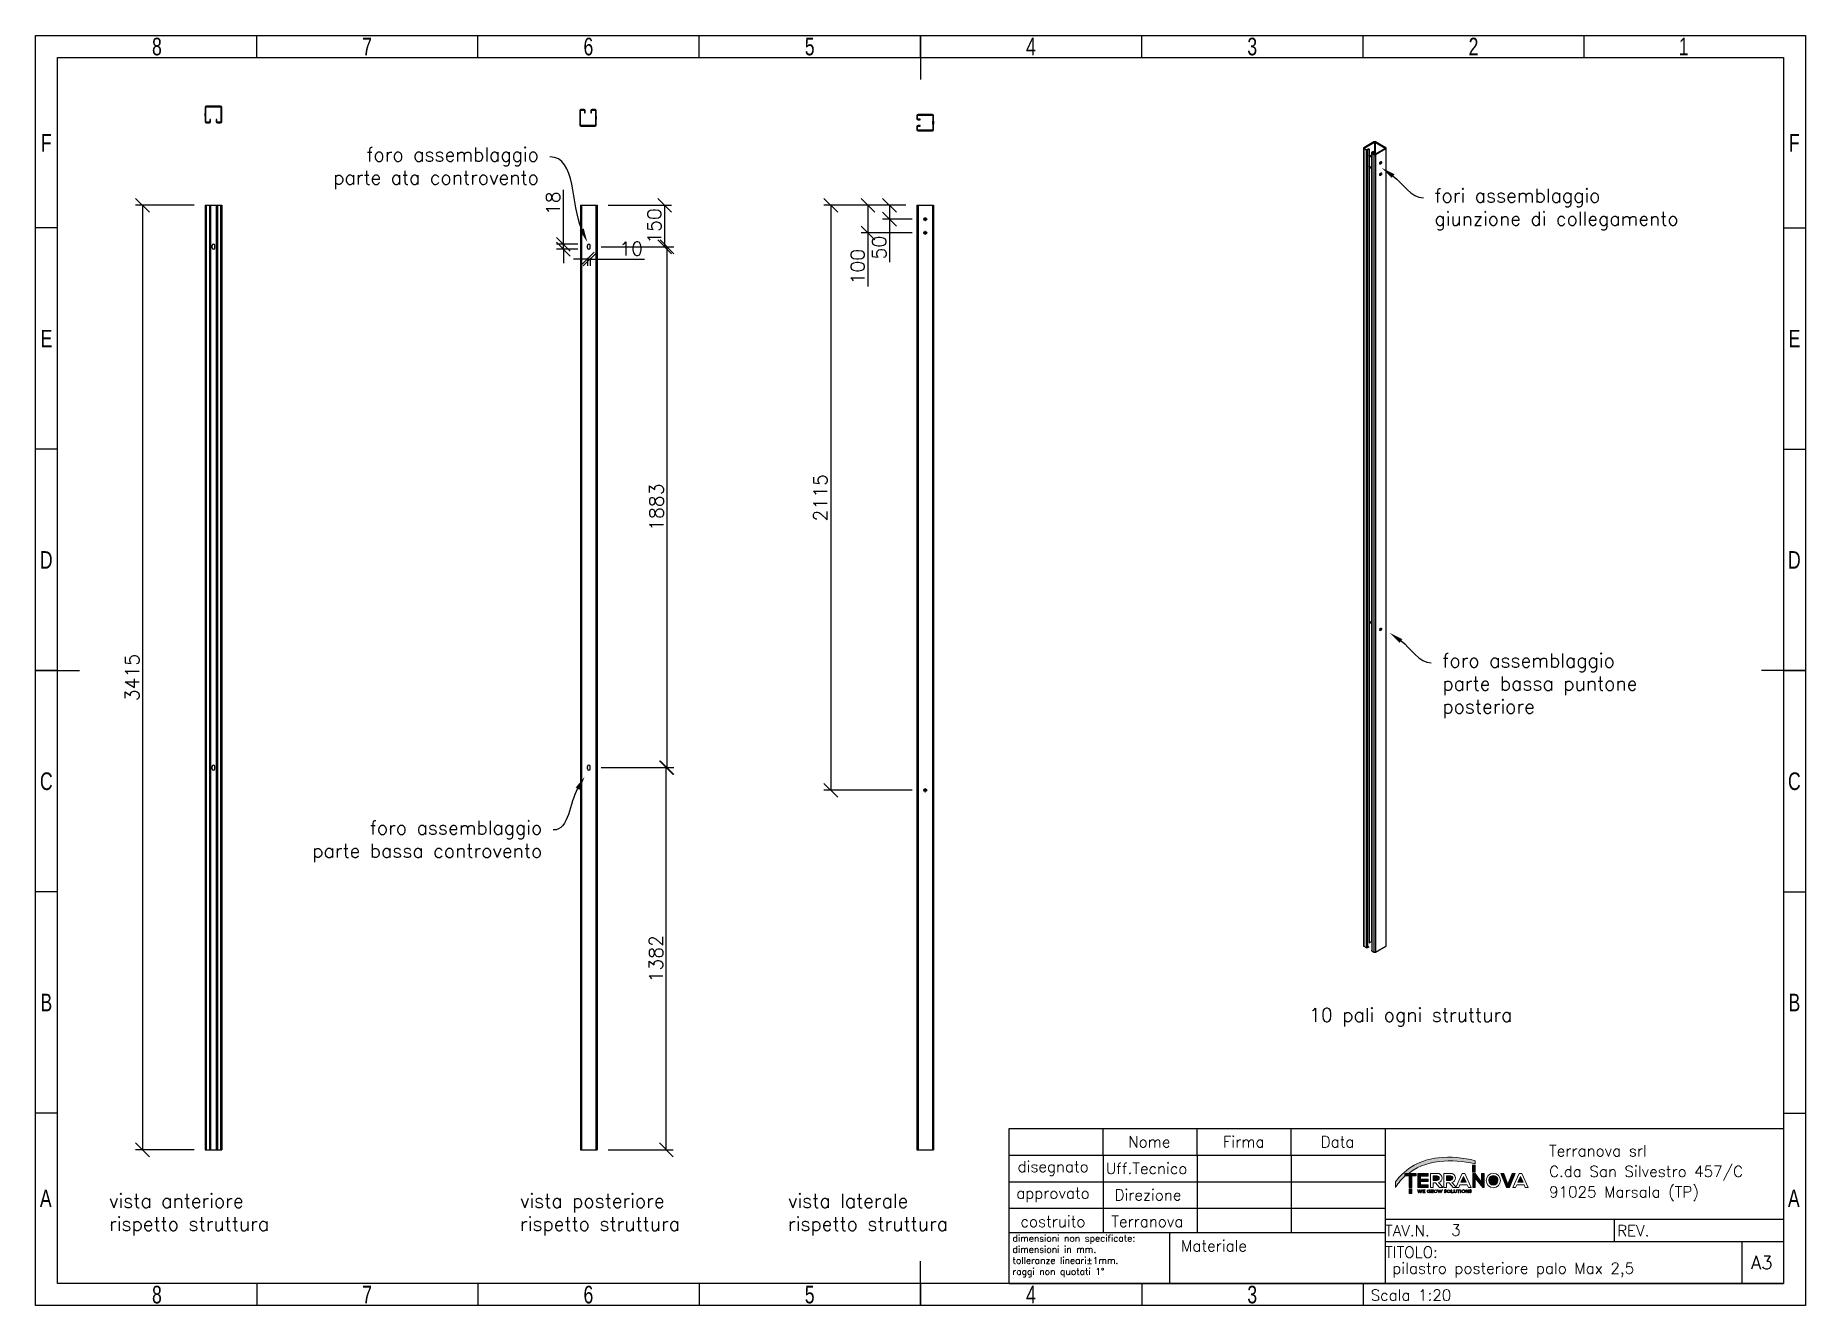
# Model space of a CAD drawing. Header units: millimetres. Extents: x -116399 to 112199, y -90759 to -31335.
# Drawn here: x 23333 to 29733, y -42808 to -38216 of the extents above; entities that cross this region are included whole.
import ezdxf
from ezdxf import colors
from ezdxf.entities.mleader import LeaderData, LeaderLine
from ezdxf.math import Vec2, Vec3

# ---------------------------------------------------------------- set-up
doc = ezdxf.new("R2010")
doc.units = ezdxf.units.MM
doc.layers.add('Livello 1', color=7, linetype='Continuous', lineweight=0)
doc.styles.add('Annotative', font='simplex.shx', dxfattribs={"height": 2.5})
doc.styles.add('Michele', font='simplex.shx', dxfattribs={"height": 2.5})
doc.styles.add('SLDTEXTSTYLE0', font='TXT', dxfattribs={"width": 0.75})
doc.dimstyles.new('Annotative', dxfattribs={"dimscale": 0, "dimtxt": 2.5, "dimasz": 2.5, "dimexe": 1.25, "dimexo": 2, "dimtad": 1, "dimtxsty": 'Annotative', "dimblk": 'OBLIQUE', "dimcen": 2.5, "dimazin": 3, "dimtfac": 1, "dimtmove": 0, "dimatfit": 3, "dimfxl": 1})

msp = doc.modelspace()

# ---------------------------------------------------------------- texts
at = {"attachment_point": 1, "style": 'Annotative'}
for s, insert, char_height, width in [('10 pali ogni struttura', (27937.709, -41732.545), 50, 1549.08644), ('vista anteriore\\Prispetto struttura', (23599.128, -42404.702), 50, 670.48493), ('vista posteriore\\Prispetto struttura', (25084.769, -42404.702), 50, 670.48493), ('vista laterale\\Prispetto struttura', (26053.665, -42404.702), 50, 670.48493), ('3', (28451.59, -42515.582), 40, 58.17129), ('pilastro posteriore palo Max 2,5', (28238.75, -42653.146), 40, 1239.26915)]:
    msp.add_mtext(s, dxfattribs=dict(at, insert=insert, char_height=char_height, width=width))

# ---------------------------------------------------------------- blocks, each defined once
blk = doc.blocks.new('SW_CENTERMARKSYMBOL_0')
at = {"color": 0, "linetype": 'Continuous', "lineweight": 18}
for p, q in [((-5, 0), (-7.5, 0)), ((0, 0), (-2.5, 0)), ((0, 5), (0, 7.5)), ((0, 0), (0, 2.5)), ((0, 0), (0, -2.5)), ((0, 0), (2.5, 0)), ((5, 0), (7.5, 0)), ((0, -5), (0, -7.5))]:
    blk.add_line(p, q, dxfattribs=at)
blk = doc.blocks.new('SW_CENTERMARKSYMBOL_1')
at = {"color": 0, "linetype": 'Continuous', "lineweight": 18}
for p, q in [((-5, 0), (-7.5, 0)), ((0, 0), (-2.5, 0)), ((0, 5), (0, 7.5)), ((0, 0), (0, 2.5)), ((0, 0), (0, -2.5)), ((0, 0), (2.5, 0)), ((5, 0), (7.5, 0)), ((0, -5), (0, -7.5))]:
    blk.add_line(p, q, dxfattribs=at)
blk = doc.blocks.new('SW_CENTERMARKSYMBOL_2')
at = {"color": 0, "linetype": 'Continuous', "lineweight": 18}
for p, q in [((-5, 0), (-7.5, 0)), ((0, 0), (-2.5, 0)), ((0, 5), (0, 7.5)), ((0, 0), (0, 2.5)), ((0, 0), (0, -2.5)), ((0, 0), (2.5, 0)), ((5, 0), (7.5, 0)), ((0, -5), (0, -7.5))]:
    blk.add_line(p, q, dxfattribs=at)
blk = doc.blocks.new('1_20 TERRANOVA oriz A3')
at = {"layer": 'Livello 1'}
h = blk.add_hatch(color=40, dxfattribs=at)
edge = h.paths.add_edge_path()
edge.add_spline(control_points=[(2373.3, -2147.1), (2318.7, -2132.3), (2261.7, -2127.8), (2205.4, -2133.8), (2128.8, -2141.3), (2058.8, -2180.6), (2012.5, -2242.1), (2012.5, -2242.1), (2012.5, -2268.3), (2012.5, -2268.3), (2012.5, -2268.3), (2013.6, -2266.3), (2013.6, -2266.3), (2026, -2246.6), (2041.4, -2228.9), (2059.4, -2214.1), (2102.2, -2178.1), (2154.9, -2156), (2210.6, -2150.6), (2264.9, -2144.3), (2319.9, -2147.9), (2372.8, -2161.3), (2372.8, -2161.3), (2373.3, -2147.1), (2373.3, -2147.1)], knot_values=[0, 0, 0, 0, 1, 1, 1, 2, 2, 2, 3, 3, 3, 4, 4, 4, 5, 5, 5, 6, 6, 6, 7, 7, 7, 8, 8, 8, 8], degree=3, periodic=0)
h = blk.add_hatch(color=252, dxfattribs=at)
edge = h.paths.add_edge_path()
edge.add_spline(control_points=[(2075.2, -2215.5), (2075.2, -2215.5), (2055.2, -2215.5), (2055.2, -2215.5), (2055.2, -2215.5), (2055.2, -2204.6), (2055.2, -2204.6), (2055.2, -2204.6), (2107.1, -2204.6), (2107.1, -2204.6), (2107.1, -2204.6), (2107.1, -2215.5), (2107.1, -2215.5), (2107.1, -2215.5), (2087.1, -2215.5), (2087.1, -2215.5), (2087.1, -2215.5), (2087.1, -2267.8), (2087.1, -2267.8), (2087.1, -2267.8), (2075.2, -2267.8), (2075.2, -2267.8), (2075.2, -2267.8), (2075.2, -2215.5), (2075.2, -2215.5)], knot_values=[0, 0, 0, 0, 1, 1, 1, 2, 2, 2, 3, 3, 3, 4, 4, 4, 5, 5, 5, 6, 6, 6, 7, 7, 7, 8, 8, 8, 8], degree=3, periodic=0)
h = blk.add_hatch(color=252, dxfattribs=at)
edge = h.paths.add_edge_path()
edge.add_spline(control_points=[(2161.3, -2267.8), (2161.3, -2267.8), (2114.1, -2267.8), (2114.1, -2267.8), (2114.1, -2267.8), (2114.1, -2204.7), (2114.1, -2204.7), (2114.1, -2204.7), (2161.3, -2204.7), (2161.3, -2204.7), (2161.3, -2204.7), (2161.3, -2216.3), (2161.3, -2216.3), (2161.3, -2216.3), (2126, -2216.3), (2126, -2216.3), (2126, -2216.3), (2126, -2230.4), (2126, -2230.4), (2126, -2230.4), (2160.2, -2230.4), (2160.2, -2230.4), (2160.2, -2230.4), (2160.2, -2241.5), (2160.2, -2241.5), (2160.2, -2241.5), (2126, -2241.5), (2126, -2241.5), (2126, -2241.5), (2126, -2255.6), (2126, -2255.6), (2126, -2255.6), (2161.3, -2255.6), (2161.3, -2255.6), (2161.3, -2255.6), (2161.3, -2267.8), (2161.3, -2267.8)], knot_values=[0, 0, 0, 0, 1, 1, 1, 2, 2, 2, 3, 3, 3, 4, 4, 4, 5, 5, 5, 6, 6, 6, 7, 7, 7, 8, 8, 8, 9, 9, 9, 10, 10, 10, 11, 11, 11, 12, 12, 12, 12], degree=3, periodic=0)
h = blk.add_hatch(color=252, dxfattribs=at)
edge = h.paths.add_edge_path()
edge.add_spline(control_points=[(2182.5, -2215.8), (2182.5, -2215.8), (2182.5, -2236), (2182.5, -2236), (2182.5, -2236), (2200.6, -2236), (2200.6, -2236), (2206.2, -2236), (2210.7, -2231.4), (2210.7, -2225.9), (2210.7, -2220.3), (2206.2, -2215.8), (2200.6, -2215.8), (2200.6, -2215.8), (2182.5, -2215.8), (2182.5, -2215.8)], knot_values=[0, 0, 0, 0, 1, 1, 1, 2, 2, 2, 3, 3, 3, 4, 4, 4, 5, 5, 5, 5], degree=3, periodic=0)
edge = h.paths.add_edge_path(flags=0)
h = blk.add_hatch(color=252, dxfattribs=at)
edge = h.paths.add_edge_path()
edge.add_spline(control_points=[(2243.3, -2215.8), (2243.3, -2215.8), (2243.3, -2236), (2243.3, -2236), (2243.3, -2236), (2261.4, -2236), (2261.4, -2236), (2266.8, -2236.5), (2271.6, -2232.7), (2272.2, -2227.3), (2272.2, -2226.8), (2272.2, -2226.3), (2272.2, -2225.9), (2272.3, -2220.4), (2268, -2215.8), (2262.5, -2215.7), (2262.1, -2215.7), (2261.7, -2215.7), (2261.4, -2215.8), (2261.4, -2215.8), (2243.3, -2215.8), (2243.3, -2215.8)], knot_values=[0, 0, 0, 0, 1, 1, 1, 2, 2, 2, 3, 3, 3, 4, 4, 4, 5, 5, 5, 6, 6, 6, 7, 7, 7, 7], degree=3, periodic=0)
edge = h.paths.add_edge_path(flags=0)
h = blk.add_hatch(color=252, dxfattribs=at)
edge = h.paths.add_edge_path()
edge.add_spline(control_points=[(2320.6, -2217.9), (2320.6, -2217.9), (2308.9, -2244.7), (2308.9, -2244.7), (2308.9, -2244.7), (2332.3, -2244.7), (2332.3, -2244.7), (2332.3, -2244.7), (2320.6, -2217.9), (2320.6, -2217.9)], knot_values=[0, 0, 0, 0, 1, 1, 1, 2, 2, 2, 3, 3, 3, 3], degree=3, periodic=0)
edge = h.paths.add_edge_path(flags=0)
h = blk.add_hatch(color=74, dxfattribs=at)
h.dxf.hatch_style = 2
h.paths.add_polyline_path([(2361.5, -2166.5), (2373.3, -2166.5), (2373.3, -2198.3), (2361.5, -2198.3)])
h = blk.add_hatch(color=252, dxfattribs=at)
edge = h.paths.add_edge_path()
edge.add_spline(control_points=[(2402, -2204.3), (2402, -2204.3), (2413.9, -2204.3), (2413.9, -2204.3), (2413.9, -2204.3), (2413.9, -2267.8), (2413.9, -2267.8), (2413.9, -2267.8), (2406.9, -2267.8), (2406.9, -2267.8), (2406.9, -2267.8), (2373.7, -2225.4), (2373.7, -2225.4), (2373.7, -2225.4), (2373.7, -2267.8), (2373.7, -2267.8), (2373.7, -2267.8), (2361.8, -2267.8), (2361.8, -2267.8), (2361.8, -2267.8), (2361.8, -2204.7), (2361.8, -2204.7), (2361.8, -2204.7), (2373.1, -2204.7), (2373.1, -2204.7), (2373.1, -2204.7), (2402.3, -2243.8), (2402.3, -2243.8), (2402.3, -2243.8), (2402, -2204.3), (2402, -2204.3)], knot_values=[0, 0, 0, 0, 1, 1, 1, 2, 2, 2, 3, 3, 3, 4, 4, 4, 5, 5, 5, 6, 6, 6, 7, 7, 7, 8, 8, 8, 9, 9, 9, 10, 10, 10, 10], degree=3, periodic=0)
h = blk.add_hatch(color=252, dxfattribs=at)
edge = h.paths.add_edge_path()
edge.add_spline(control_points=[(2434.6, -2236.5), (2434.6, -2247.9), (2443.8, -2257.2), (2455.3, -2257.2), (2466.7, -2257.2), (2475.9, -2247.9), (2475.9, -2236.5), (2476.9, -2225.1), (2468.4, -2215.1), (2457, -2214.1), (2445.5, -2213.2), (2435.5, -2221.7), (2434.6, -2233.1), (2434.5, -2234.2), (2434.5, -2235.4), (2434.6, -2236.5)], knot_values=[0, 0, 0, 0, 1, 1, 1, 2, 2, 2, 3, 3, 3, 4, 4, 4, 5, 5, 5, 5], degree=3, periodic=0)
edge = h.paths.add_edge_path(flags=0)
h = blk.add_hatch(color=252, dxfattribs=at)
edge = h.paths.add_edge_path()
edge.add_spline(control_points=[(2527.6, -2267.8), (2527.6, -2267.8), (2515.2, -2267.8), (2515.2, -2267.8), (2515.2, -2267.8), (2489, -2204.3), (2489, -2204.3), (2489, -2204.3), (2502.3, -2204.3), (2502.3, -2204.3), (2502.3, -2204.3), (2521.3, -2253.7), (2521.3, -2253.7), (2521.3, -2253.7), (2540.4, -2204.3), (2540.4, -2204.3), (2540.4, -2204.3), (2553.7, -2204.3), (2553.7, -2204.3), (2553.7, -2204.3), (2527.6, -2267.8), (2527.6, -2267.8)], knot_values=[0, 0, 0, 0, 1, 1, 1, 2, 2, 2, 3, 3, 3, 4, 4, 4, 5, 5, 5, 6, 6, 6, 7, 7, 7, 7], degree=3, periodic=0)
h = blk.add_hatch(color=252, dxfattribs=at)
edge = h.paths.add_edge_path()
edge.add_spline(control_points=[(2577.9, -2217.9), (2577.9, -2217.9), (2566.2, -2244.7), (2566.2, -2244.7), (2566.2, -2244.7), (2589.6, -2244.7), (2589.6, -2244.7), (2589.6, -2244.7), (2577.9, -2217.9), (2577.9, -2217.9)], knot_values=[0, 0, 0, 0, 1, 1, 1, 2, 2, 2, 3, 3, 3, 3], degree=3, periodic=0)
edge = h.paths.add_edge_path(flags=0)
h = blk.add_hatch(color=94, dxfattribs=at)
h.dxf.hatch_style = 2
h.paths.add_polyline_path([(2075.3, -2274.1), (2087.1, -2274.1), (2087.1, -2295.9), (2075.3, -2295.9)])
h = blk.add_hatch(color=74, dxfattribs=at)
h.dxf.hatch_style = 2
h.paths.add_polyline_path([(2075.3, -2274.1), (2087.1, -2274.1), (2087.1, -2295.9), (2075.3, -2295.9)])
at = {"color": 7, "linetype": 'Continuous'}
for p, q in [((-4133.7, -2801.7), (-4133.7, 2938.3)), ((-4133.7, 2938.3), (3866.3, 2938.3)), ((-3133.7, 2838.3), (-3133.7, 2938.3)), ((-2133.7, 2838.3), (-2133.7, 2938.3)), ((-1133.7, 2838.3), (-1133.7, 2938.3)), ((-133.7, 2938.3), (-133.7, 2738.3)), ((-133.7, 2838.3), (-133.7, 2938.3)), ((866.3, 2838.3), (866.3, 2938.3)), ((1866.3, 2838.3), (1866.3, 2938.3)), ((2866.3, 2838.3), (2866.3, 2938.3)), ((3866.3, 2938.3), (3866.3, -2801.7)), ((-4033.7, -2701.7), (-4033.7, 2838.3)), ((-4033.7, 2838.3), (3766.3, 2838.3)), ((3766.3, 2838.3), (3766.3, -2701.7)), ((-4033.7, 2068.3), (-4133.7, 2068.3)), ((3766.3, 2068.3), (3866.3, 2068.3)), ((-4033.7, 1068.3), (-4133.7, 1068.3)), ((3766.3, 1068.3), (3866.3, 1068.3)), ((-4133.7, 68.3), (-3933.7, 68.3)), ((-4033.7, 68.3), (-4133.7, 68.3)), ((3866.3, 68.3), (3666.3, 68.3)), ((3766.3, 68.3), (3866.3, 68.3)), ((-4033.7, -931.7), (-4133.7, -931.7)), ((3766.3, -931.7), (3866.3, -931.7)), ((-4033.7, -1931.7), (-4133.7, -1931.7)), ((3766.3, -1931.7), (3866.3, -1931.7)), ((-133.7, -2801.7), (-133.7, -2601.7)), ((3766.3, -2701.7), (-4033.7, -2701.7)), ((-3133.7, -2701.7), (-3133.7, -2801.7)), ((-2133.7, -2701.7), (-2133.7, -2801.7)), ((-1133.7, -2701.7), (-1133.7, -2801.7)), ((-133.7, -2701.7), (-133.7, -2801.7)), ((866.3, -2701.7), (866.3, -2801.7)), ((1866.3, -2701.7), (1866.3, -2801.7)), ((3866.3, -2801.7), (-4133.7, -2801.7))]:
    blk.add_line(p, q, dxfattribs=at)
for p, q in [((266.3, -2701.7), (266.3, -2001.7)), ((266.3, -2001.7), (3766.3, -2001.7)), ((691.3, -2121.7), (691.3, -2001.7)), ((1116.3, -2121.7), (1116.3, -2001.7)), ((1541.3, -2121.7), (1541.3, -2001.7)), ((1966.3, -2001.7), (1966.3, -2701.7)), ((3766.3, -2001.7), (3766.3, -2701.7)), ((266.3, -2121.7), (1966.3, -2121.7)), ((691.3, -2121.7), (691.3, -2471.7)), ((1116.3, -2121.7), (1116.3, -2471.7)), ((1541.3, -2121.7), (1541.3, -2471.7)), ((266.3, -2241.7), (1966.3, -2241.7)), ((266.3, -2361.7), (1966.3, -2361.7)), ((266.3, -2471.7), (1966.3, -2471.7)), ((991.9, -2471.7), (991.9, -2701.7)), ((3766.3, -2413.3), (1966.3, -2413.3)), ((3003, -2513.3), (3003, -2413.3)), ((3766.3, -2513.3), (1966.3, -2513.3)), ((3577.9, -2513.3), (3577.9, -2701.7)), ((266.3, -2701.7), (3766.3, -2701.7))]:
    blk.add_line(p, q)
at = {"layer": 'Livello 1'}
for points in [[(2361.5, -2166.5), (2373.3, -2166.5), (2373.3, -2198.3), (2361.5, -2198.3)], [(2075.3, -2274.1), (2087.1, -2274.1), (2087.1, -2295.9), (2075.3, -2295.9)], [(2075.3, -2274.1), (2087.1, -2274.1), (2087.1, -2295.9), (2075.3, -2295.9)]]:
    blk.add_lwpolyline(points, close=True, dxfattribs=at)
for points, knots in [([(2373.3, -2147.1), (2318.7, -2132.3), (2261.7, -2127.8), (2205.4, -2133.8), (2128.8, -2141.3), (2058.8, -2180.6), (2012.5, -2242.1), (2012.5, -2242.1), (2012.5, -2268.3), (2012.5, -2268.3), (2012.5, -2268.3), (2013.6, -2266.3), (2013.6, -2266.3), (2026, -2246.6), (2041.4, -2228.9), (2059.4, -2214.1), (2102.2, -2178.1), (2154.9, -2156), (2210.6, -2150.6), (2264.9, -2144.3), (2319.9, -2147.9), (2372.8, -2161.3), (2372.8, -2161.3), (2373.3, -2147.1), (2373.3, -2147.1)], [0, 0, 0, 0, 1, 1, 1, 2, 2, 2, 3, 3, 3, 4, 4, 4, 5, 5, 5, 6, 6, 6, 7, 7, 7, 8, 8, 8, 8]), ([(2075.2, -2215.5), (2075.2, -2215.5), (2055.2, -2215.5), (2055.2, -2215.5), (2055.2, -2215.5), (2055.2, -2204.6), (2055.2, -2204.6), (2055.2, -2204.6), (2107.1, -2204.6), (2107.1, -2204.6), (2107.1, -2204.6), (2107.1, -2215.5), (2107.1, -2215.5), (2107.1, -2215.5), (2087.1, -2215.5), (2087.1, -2215.5), (2087.1, -2215.5), (2087.1, -2267.8), (2087.1, -2267.8), (2087.1, -2267.8), (2075.2, -2267.8), (2075.2, -2267.8), (2075.2, -2267.8), (2075.2, -2215.5), (2075.2, -2215.5)], [0, 0, 0, 0, 1, 1, 1, 2, 2, 2, 3, 3, 3, 4, 4, 4, 5, 5, 5, 6, 6, 6, 7, 7, 7, 8, 8, 8, 8]), ([(2161.3, -2267.8), (2161.3, -2267.8), (2114.1, -2267.8), (2114.1, -2267.8), (2114.1, -2267.8), (2114.1, -2204.7), (2114.1, -2204.7), (2114.1, -2204.7), (2161.3, -2204.7), (2161.3, -2204.7), (2161.3, -2204.7), (2161.3, -2216.3), (2161.3, -2216.3), (2161.3, -2216.3), (2126, -2216.3), (2126, -2216.3), (2126, -2216.3), (2126, -2230.4), (2126, -2230.4), (2126, -2230.4), (2160.2, -2230.4), (2160.2, -2230.4), (2160.2, -2230.4), (2160.2, -2241.5), (2160.2, -2241.5), (2160.2, -2241.5), (2126, -2241.5), (2126, -2241.5), (2126, -2241.5), (2126, -2255.6), (2126, -2255.6), (2126, -2255.6), (2161.3, -2255.6), (2161.3, -2255.6), (2161.3, -2255.6), (2161.3, -2267.8), (2161.3, -2267.8)], [0, 0, 0, 0, 1, 1, 1, 2, 2, 2, 3, 3, 3, 4, 4, 4, 5, 5, 5, 6, 6, 6, 7, 7, 7, 8, 8, 8, 9, 9, 9, 10, 10, 10, 11, 11, 11, 12, 12, 12, 12]), ([(2226.4, -2267.8), (2226.4, -2267.8), (2212.3, -2267.8), (2212.3, -2267.8), (2212.3, -2267.8), (2193.9, -2246.6), (2193.9, -2246.6), (2193.9, -2246.6), (2182.5, -2246.6), (2182.5, -2246.6), (2182.5, -2246.6), (2182.5, -2267.8), (2182.5, -2267.8), (2182.5, -2267.8), (2170.6, -2267.8), (2170.6, -2267.8), (2170.6, -2267.8), (2170.6, -2204.3), (2170.6, -2204.3), (2170.6, -2204.3), (2200.6, -2204.3), (2200.6, -2204.3), (2212.3, -2203.4), (2222.4, -2212.2), (2223.3, -2223.8), (2223.3, -2224.4), (2223.3, -2224.9), (2223.3, -2225.4), (2224, -2235.2), (2217.1, -2243.9), (2207.4, -2245.3), (2207.4, -2245.3), (2226.4, -2266.9), (2226.4, -2266.9), (2226.4, -2266.9), (2226.4, -2267.8), (2226.4, -2267.8)], [0, 0, 0, 0, 1, 1, 1, 2, 2, 2, 3, 3, 3, 4, 4, 4, 5, 5, 5, 6, 6, 6, 7, 7, 7, 8, 8, 8, 9, 9, 9, 10, 10, 10, 11, 11, 11, 12, 12, 12, 12]), ([(2182.5, -2215.8), (2182.5, -2215.8), (2182.5, -2236), (2182.5, -2236), (2182.5, -2236), (2200.6, -2236), (2200.6, -2236), (2206.2, -2236), (2210.7, -2231.4), (2210.7, -2225.9), (2210.7, -2220.3), (2206.2, -2215.8), (2200.6, -2215.8), (2200.6, -2215.8), (2182.5, -2215.8), (2182.5, -2215.8)], [0, 0, 0, 0, 1, 1, 1, 2, 2, 2, 3, 3, 3, 4, 4, 4, 5, 5, 5, 5]), ([(2287.3, -2267.8), (2287.3, -2267.8), (2273.1, -2267.8), (2273.1, -2267.8), (2273.1, -2267.8), (2254.8, -2246.6), (2254.8, -2246.6), (2254.8, -2246.6), (2243.4, -2246.6), (2243.4, -2246.6), (2243.4, -2246.6), (2243.4, -2267.8), (2243.4, -2267.8), (2243.4, -2267.8), (2231.2, -2267.8), (2231.2, -2267.8), (2231.2, -2267.8), (2231.2, -2204.3), (2231.2, -2204.3), (2231.2, -2204.3), (2261.2, -2204.3), (2261.2, -2204.3), (2272.9, -2203.4), (2283, -2212.2), (2283.9, -2223.8), (2283.9, -2224.4), (2283.9, -2224.9), (2283.9, -2225.4), (2284.6, -2235.2), (2277.7, -2243.9), (2268, -2245.3), (2268, -2245.3), (2287.1, -2266.9), (2287.1, -2266.9), (2287.1, -2266.9), (2287.3, -2267.8), (2287.3, -2267.8)], [0, 0, 0, 0, 1, 1, 1, 2, 2, 2, 3, 3, 3, 4, 4, 4, 5, 5, 5, 6, 6, 6, 7, 7, 7, 8, 8, 8, 9, 9, 9, 10, 10, 10, 11, 11, 11, 12, 12, 12, 12]), ([(2243.3, -2215.8), (2243.3, -2215.8), (2243.3, -2236), (2243.3, -2236), (2243.3, -2236), (2261.4, -2236), (2261.4, -2236), (2266.8, -2236.5), (2271.6, -2232.7), (2272.2, -2227.3), (2272.2, -2226.8), (2272.2, -2226.3), (2272.2, -2225.9), (2272.3, -2220.4), (2268, -2215.8), (2262.5, -2215.7), (2262.1, -2215.7), (2261.7, -2215.7), (2261.4, -2215.8), (2261.4, -2215.8), (2243.3, -2215.8), (2243.3, -2215.8)], [0, 0, 0, 0, 1, 1, 1, 2, 2, 2, 3, 3, 3, 4, 4, 4, 5, 5, 5, 6, 6, 6, 7, 7, 7, 7]), ([(2337.1, -2255.8), (2337.1, -2255.8), (2303.9, -2255.8), (2303.9, -2255.8), (2303.9, -2255.8), (2298.5, -2267.7), (2298.5, -2267.7), (2298.5, -2267.7), (2285.6, -2267.7), (2285.6, -2267.7), (2285.6, -2267.7), (2313.9, -2204.6), (2313.9, -2204.6), (2313.9, -2204.6), (2326.8, -2204.6), (2326.8, -2204.6), (2326.8, -2204.6), (2355.1, -2267.7), (2355.1, -2267.7), (2355.1, -2267.7), (2342.2, -2267.7), (2342.2, -2267.7), (2342.2, -2267.7), (2337.1, -2255.8), (2337.1, -2255.8)], [0, 0, 0, 0, 1, 1, 1, 2, 2, 2, 3, 3, 3, 4, 4, 4, 5, 5, 5, 6, 6, 6, 7, 7, 7, 8, 8, 8, 8]), ([(2320.6, -2217.9), (2320.6, -2217.9), (2308.9, -2244.7), (2308.9, -2244.7), (2308.9, -2244.7), (2332.3, -2244.7), (2332.3, -2244.7), (2332.3, -2244.7), (2320.6, -2217.9), (2320.6, -2217.9)], [0, 0, 0, 0, 1, 1, 1, 2, 2, 2, 3, 3, 3, 3]), ([(2402, -2204.3), (2402, -2204.3), (2413.9, -2204.3), (2413.9, -2204.3), (2413.9, -2204.3), (2413.9, -2267.8), (2413.9, -2267.8), (2413.9, -2267.8), (2406.9, -2267.8), (2406.9, -2267.8), (2406.9, -2267.8), (2373.7, -2225.4), (2373.7, -2225.4), (2373.7, -2225.4), (2373.7, -2267.8), (2373.7, -2267.8), (2373.7, -2267.8), (2361.8, -2267.8), (2361.8, -2267.8), (2361.8, -2267.8), (2361.8, -2204.7), (2361.8, -2204.7), (2361.8, -2204.7), (2373.1, -2204.7), (2373.1, -2204.7), (2373.1, -2204.7), (2402.3, -2243.8), (2402.3, -2243.8), (2402.3, -2243.8), (2402, -2204.3), (2402, -2204.3)], [0, 0, 0, 0, 1, 1, 1, 2, 2, 2, 3, 3, 3, 4, 4, 4, 5, 5, 5, 6, 6, 6, 7, 7, 7, 8, 8, 8, 9, 9, 9, 10, 10, 10, 10]), ([(2487.6, -2236.5), (2487.7, -2254.4), (2473.2, -2268.9), (2455.3, -2269), (2437.4, -2269), (2422.9, -2254.5), (2422.9, -2236.6), (2422.9, -2236.6), (2422.9, -2236.6), (2422.9, -2236.5), (2422.8, -2218.6), (2437.3, -2204.1), (2455.2, -2204.1), (2473.1, -2204.1), (2487.6, -2218.6), (2487.6, -2236.4), (2487.6, -2236.5), (2487.6, -2236.5), (2487.6, -2236.5)], [0, 0, 0, 0, 1, 1, 1, 2, 2, 2, 3, 3, 3, 4, 4, 4, 5, 5, 5, 6, 6, 6, 6]), ([(2434.6, -2236.5), (2434.6, -2247.9), (2443.8, -2257.2), (2455.3, -2257.2), (2466.7, -2257.2), (2475.9, -2247.9), (2475.9, -2236.5), (2476.9, -2225.1), (2468.4, -2215.1), (2457, -2214.1), (2445.5, -2213.2), (2435.5, -2221.7), (2434.6, -2233.1), (2434.5, -2234.2), (2434.5, -2235.4), (2434.6, -2236.5)], [0, 0, 0, 0, 1, 1, 1, 2, 2, 2, 3, 3, 3, 4, 4, 4, 5, 5, 5, 5]), ([(2527.6, -2267.8), (2527.6, -2267.8), (2515.2, -2267.8), (2515.2, -2267.8), (2515.2, -2267.8), (2489, -2204.3), (2489, -2204.3), (2489, -2204.3), (2502.3, -2204.3), (2502.3, -2204.3), (2502.3, -2204.3), (2521.3, -2253.7), (2521.3, -2253.7), (2521.3, -2253.7), (2540.4, -2204.3), (2540.4, -2204.3), (2540.4, -2204.3), (2553.7, -2204.3), (2553.7, -2204.3), (2553.7, -2204.3), (2527.6, -2267.8), (2527.6, -2267.8)], [0, 0, 0, 0, 1, 1, 1, 2, 2, 2, 3, 3, 3, 4, 4, 4, 5, 5, 5, 6, 6, 6, 7, 7, 7, 7]), ([(2594.4, -2255.8), (2594.4, -2255.8), (2561.4, -2255.8), (2561.4, -2255.8), (2561.4, -2255.8), (2555.8, -2267.8), (2555.8, -2267.8), (2555.8, -2267.8), (2543.1, -2267.8), (2543.1, -2267.8), (2543.1, -2267.8), (2571.3, -2204.7), (2571.3, -2204.7), (2571.3, -2204.7), (2584.3, -2204.7), (2584.3, -2204.7), (2584.3, -2204.7), (2612.5, -2267.8), (2612.5, -2267.8), (2612.5, -2267.8), (2599.5, -2267.8), (2599.5, -2267.8), (2599.5, -2267.8), (2594.4, -2255.8), (2594.4, -2255.8)], [0, 0, 0, 0, 1, 1, 1, 2, 2, 2, 3, 3, 3, 4, 4, 4, 5, 5, 5, 6, 6, 6, 7, 7, 7, 8, 8, 8, 8]), ([(2577.9, -2217.9), (2577.9, -2217.9), (2566.2, -2244.7), (2566.2, -2244.7), (2566.2, -2244.7), (2589.6, -2244.7), (2589.6, -2244.7), (2589.6, -2244.7), (2577.9, -2217.9), (2577.9, -2217.9)], [0, 0, 0, 0, 1, 1, 1, 2, 2, 2, 3, 3, 3, 3]), ([(2112.4, -2277.9), (2112.4, -2277.9), (2115, -2277.9), (2115, -2277.9), (2115, -2277.9), (2118.4, -2288.5), (2118.4, -2288.5), (2118.4, -2288.5), (2121.9, -2277.9), (2121.9, -2277.9), (2121.9, -2277.9), (2124.1, -2277.9), (2124.1, -2277.9), (2124.1, -2277.9), (2127.6, -2288.5), (2127.6, -2288.5), (2127.6, -2288.5), (2131, -2277.9), (2131, -2277.9), (2131, -2277.9), (2133.6, -2277.9), (2133.6, -2277.9), (2133.6, -2277.9), (2128.7, -2292), (2128.7, -2292), (2128.7, -2292), (2126.5, -2292), (2126.5, -2292), (2126.5, -2292), (2123, -2281.8), (2123, -2281.8), (2123, -2281.8), (2119.5, -2292), (2119.5, -2292), (2119.5, -2292), (2117.3, -2292), (2117.3, -2292), (2117.3, -2292), (2112.4, -2277.9), (2112.4, -2277.9)], [0, 0, 0, 0, 1, 1, 1, 2, 2, 2, 3, 3, 3, 4, 4, 4, 5, 5, 5, 6, 6, 6, 7, 7, 7, 8, 8, 8, 9, 9, 9, 10, 10, 10, 11, 11, 11, 12, 12, 12, 13, 13, 13, 13]), ([(2136.4, -2277.9), (2136.4, -2277.9), (2147, -2277.9), (2147, -2277.9), (2147, -2277.9), (2147, -2280.1), (2147, -2280.1), (2147, -2280.1), (2138.9, -2280.1), (2138.9, -2280.1), (2138.9, -2280.1), (2138.9, -2283.9), (2138.9, -2283.9), (2138.9, -2283.9), (2145.9, -2283.9), (2145.9, -2283.9), (2145.9, -2283.9), (2145.9, -2286.1), (2145.9, -2286.1), (2145.9, -2286.1), (2138.9, -2286.1), (2138.9, -2286.1), (2138.9, -2286.1), (2138.9, -2289.9), (2138.9, -2289.9), (2138.9, -2289.9), (2147.1, -2289.9), (2147.1, -2289.9), (2147.1, -2289.9), (2147.1, -2292.1), (2147.1, -2292.1), (2147.1, -2292.1), (2136.4, -2292.1), (2136.4, -2292.1), (2136.4, -2292.1), (2136.4, -2277.9), (2136.4, -2277.9)], [0, 0, 0, 0, 1, 1, 1, 2, 2, 2, 3, 3, 3, 4, 4, 4, 5, 5, 5, 6, 6, 6, 7, 7, 7, 8, 8, 8, 9, 9, 9, 10, 10, 10, 11, 11, 11, 12, 12, 12, 12]), ([(2156, -2285.1), (2156, -2285.1), (2156, -2285.1), (2156, -2285.1), (2156, -2281.2), (2159.1, -2278), (2163, -2278), (2165, -2277.9), (2166.9, -2278.6), (2168.4, -2279.9), (2168.4, -2279.9), (2166.9, -2281.8), (2166.9, -2281.8), (2165.8, -2280.8), (2164.4, -2280.3), (2162.9, -2280.3), (2160.2, -2280.4), (2158.2, -2282.7), (2158.3, -2285.4), (2158.3, -2285.4), (2158.3, -2285.4), (2158.3, -2285.4), (2158.1, -2288), (2160.1, -2290.3), (2162.7, -2290.5), (2162.8, -2290.5), (2163, -2290.5), (2163.1, -2290.5), (2164.3, -2290.5), (2165.5, -2290.1), (2166.5, -2289.4), (2166.5, -2289.4), (2166.5, -2286.7), (2166.5, -2286.7), (2166.5, -2286.7), (2162.9, -2286.7), (2162.9, -2286.7), (2162.9, -2286.7), (2162.9, -2284.5), (2162.9, -2284.5), (2162.9, -2284.5), (2169, -2284.5), (2169, -2284.5), (2169, -2284.5), (2169, -2290.5), (2169, -2290.5), (2167.3, -2291.9), (2165.2, -2292.7), (2163, -2292.8), (2159.1, -2292.8), (2155.9, -2289.6), (2155.9, -2285.7), (2155.9, -2285.5), (2155.9, -2285.3), (2156, -2285.1)], [0, 0, 0, 0, 1, 1, 1, 2, 2, 2, 3, 3, 3, 4, 4, 4, 5, 5, 5, 6, 6, 6, 7, 7, 7, 8, 8, 8, 9, 9, 9, 10, 10, 10, 11, 11, 11, 12, 12, 12, 13, 13, 13, 14, 14, 14, 15, 15, 15, 16, 16, 16, 17, 17, 17, 18, 18, 18, 18]), ([(2172.8, -2277.9), (2172.8, -2277.9), (2179.2, -2277.9), (2179.2, -2277.9), (2180.7, -2277.8), (2182.1, -2278.3), (2183.3, -2279.3), (2184.1, -2280.1), (2184.5, -2281.2), (2184.5, -2282.4), (2184.5, -2282.4), (2184.5, -2282.4), (2184.5, -2282.4), (2184.5, -2284.4), (2183.1, -2286.3), (2181.1, -2286.7), (2181.1, -2286.7), (2184.9, -2292.1), (2184.9, -2292.1), (2184.9, -2292.1), (2181.9, -2292.1), (2181.9, -2292.1), (2181.9, -2292.1), (2178.3, -2287.1), (2178.3, -2287.1), (2178.3, -2287.1), (2175.1, -2287.1), (2175.1, -2287.1), (2175.1, -2287.1), (2175.1, -2292.1), (2175.1, -2292.1), (2175.1, -2292.1), (2172.7, -2292.1), (2172.7, -2292.1), (2172.7, -2292.1), (2172.8, -2277.9), (2172.8, -2277.9)], [0, 0, 0, 0, 1, 1, 1, 2, 2, 2, 3, 3, 3, 4, 4, 4, 5, 5, 5, 6, 6, 6, 7, 7, 7, 8, 8, 8, 9, 9, 9, 10, 10, 10, 11, 11, 11, 12, 12, 12, 12]), ([(2179, -2284.9), (2180.8, -2284.9), (2181.9, -2284), (2181.9, -2282.6), (2181.9, -2282.6), (2181.9, -2282.6), (2181.9, -2282.6), (2181.9, -2281), (2180.8, -2280.3), (2179, -2280.3), (2179, -2280.3), (2175.3, -2280.3), (2175.3, -2280.3), (2175.3, -2280.3), (2175.3, -2285), (2175.3, -2285), (2175.3, -2285), (2179, -2284.9), (2179, -2284.9)], [0, 0, 0, 0, 1, 1, 1, 2, 2, 2, 3, 3, 3, 4, 4, 4, 5, 5, 5, 6, 6, 6, 6]), ([(2187.1, -2285.1), (2187.1, -2285.1), (2187.1, -2285.1), (2187.1, -2285.1), (2187.5, -2281), (2191.2, -2278), (2195.3, -2278.4), (2198.9, -2278.7), (2201.7, -2281.5), (2202, -2285.1), (2202, -2285.1), (2202, -2285.1), (2202, -2285.1), (2202.2, -2289), (2199.2, -2292.3), (2195.3, -2292.5), (2195.1, -2292.5), (2194.8, -2292.5), (2194.6, -2292.5), (2190.7, -2292.7), (2187.3, -2289.7), (2187.1, -2285.8), (2187.1, -2285.6), (2187.1, -2285.3), (2187.1, -2285.1)], [0, 0, 0, 0, 1, 1, 1, 2, 2, 2, 3, 3, 3, 4, 4, 4, 5, 5, 5, 6, 6, 6, 7, 7, 7, 8, 8, 8, 8]), ([(2199.4, -2285.1), (2199.4, -2285.1), (2199.4, -2285.1), (2199.4, -2285.1), (2199.5, -2282.4), (2197.5, -2280.1), (2194.8, -2280), (2194.7, -2280), (2194.6, -2280), (2194.6, -2280), (2191.9, -2280), (2189.7, -2282.1), (2189.7, -2284.8), (2189.7, -2284.9), (2189.7, -2285), (2189.8, -2285.1), (2189.8, -2285.1), (2189.8, -2285.1), (2189.8, -2285.1), (2189.6, -2287.8), (2191.7, -2290), (2194.4, -2290.1), (2194.5, -2290.1), (2194.5, -2290.1), (2194.6, -2290.1), (2197.3, -2290.2), (2199.4, -2288), (2199.4, -2285.4), (2199.4, -2285.3), (2199.4, -2285.2), (2199.4, -2285.1)], [0, 0, 0, 0, 1, 1, 1, 2, 2, 2, 3, 3, 3, 4, 4, 4, 5, 5, 5, 6, 6, 6, 7, 7, 7, 8, 8, 8, 9, 9, 9, 10, 10, 10, 10]), ([(2203.4, -2277.9), (2203.4, -2277.9), (2206.1, -2277.9), (2206.1, -2277.9), (2206.1, -2277.9), (2209.6, -2288.5), (2209.6, -2288.5), (2209.6, -2288.5), (2213, -2277.9), (2213, -2277.9), (2213, -2277.9), (2215.2, -2277.9), (2215.2, -2277.9), (2215.2, -2277.9), (2218.7, -2288.5), (2218.7, -2288.5), (2218.7, -2288.5), (2222.1, -2277.9), (2222.1, -2277.9), (2222.1, -2277.9), (2224.7, -2277.9), (2224.7, -2277.9), (2224.7, -2277.9), (2219.7, -2292), (2219.7, -2292), (2219.7, -2292), (2217.6, -2292), (2217.6, -2292), (2217.6, -2292), (2214.1, -2281.8), (2214.1, -2281.8), (2214.1, -2281.8), (2210.6, -2292), (2210.6, -2292), (2210.6, -2292), (2208.4, -2292), (2208.4, -2292), (2208.4, -2292), (2203.4, -2277.9), (2203.4, -2277.9)], [0, 0, 0, 0, 1, 1, 1, 2, 2, 2, 3, 3, 3, 4, 4, 4, 5, 5, 5, 6, 6, 6, 7, 7, 7, 8, 8, 8, 9, 9, 9, 10, 10, 10, 11, 11, 11, 12, 12, 12, 13, 13, 13, 13]), ([(2232.9, -2290.1), (2232.9, -2290.1), (2234.4, -2288.3), (2234.4, -2288.3), (2235.6, -2289.5), (2237.2, -2290.1), (2238.9, -2290.1), (2240.4, -2290.1), (2241.4, -2289.4), (2241.4, -2288.3), (2241.4, -2288.3), (2241.4, -2288.3), (2241.4, -2288.3), (2241.4, -2287.3), (2240.8, -2286.8), (2238.2, -2286.1), (2235.6, -2285.5), (2233.4, -2284.5), (2233.4, -2281.8), (2233.4, -2281.8), (2233.4, -2281.8), (2233.4, -2281.8), (2233.5, -2279.4), (2235.6, -2277.5), (2238, -2277.6), (2238.1, -2277.6), (2238.2, -2277.6), (2238.3, -2277.7), (2240.2, -2277.6), (2242.1, -2278.3), (2243.5, -2279.5), (2243.5, -2279.5), (2242.2, -2281.4), (2242.2, -2281.4), (2241.1, -2280.5), (2239.7, -2280), (2238.3, -2279.9), (2236.8, -2279.9), (2236, -2280.6), (2236, -2281.6), (2236, -2281.6), (2236, -2281.6), (2236, -2281.6), (2236, -2282.7), (2236.6, -2283.2), (2239.4, -2283.9), (2242.1, -2284.5), (2243.9, -2285.7), (2243.9, -2288), (2243.9, -2288), (2243.9, -2288), (2243.9, -2288), (2243.9, -2290.7), (2241.8, -2292.3), (2238.9, -2292.3), (2236.7, -2292.3), (2234.5, -2291.5), (2232.9, -2290.1)], [0, 0, 0, 0, 1, 1, 1, 2, 2, 2, 3, 3, 3, 4, 4, 4, 5, 5, 5, 6, 6, 6, 7, 7, 7, 8, 8, 8, 9, 9, 9, 10, 10, 10, 11, 11, 11, 12, 12, 12, 13, 13, 13, 14, 14, 14, 15, 15, 15, 16, 16, 16, 17, 17, 17, 18, 18, 18, 19, 19, 19, 19]), ([(2246.5, -2285.1), (2246.5, -2285.1), (2246.5, -2285.1), (2246.5, -2285.1), (2246.9, -2281), (2250.5, -2278), (2254.6, -2278.4), (2258.2, -2278.7), (2261, -2281.5), (2261.4, -2285.1), (2261.4, -2285.1), (2261.4, -2285.1), (2261.4, -2285.1), (2261.6, -2289), (2258.6, -2292.3), (2254.7, -2292.5), (2254.4, -2292.5), (2254.2, -2292.5), (2253.9, -2292.5), (2250, -2292.7), (2246.7, -2289.7), (2246.5, -2285.8), (2246.5, -2285.6), (2246.5, -2285.3), (2246.5, -2285.1)], [0, 0, 0, 0, 1, 1, 1, 2, 2, 2, 3, 3, 3, 4, 4, 4, 5, 5, 5, 6, 6, 6, 7, 7, 7, 8, 8, 8, 8]), ([(2258.8, -2285.1), (2258.8, -2285.1), (2258.8, -2285.1), (2258.8, -2285.1), (2258.8, -2282.3), (2256.7, -2280.1), (2254, -2280), (2253.9, -2280), (2253.9, -2280), (2253.9, -2280), (2251.2, -2280), (2249.1, -2282.1), (2249.1, -2284.8), (2249.1, -2284.9), (2249.1, -2285), (2249.1, -2285.1), (2249.1, -2285.1), (2249.1, -2285.1), (2249.1, -2285.1), (2249, -2287.8), (2251.1, -2290), (2253.7, -2290.1), (2253.8, -2290.1), (2253.9, -2290.1), (2254, -2290.1), (2256.6, -2290.2), (2258.8, -2288), (2258.8, -2285.4), (2258.8, -2285.3), (2258.8, -2285.2), (2258.8, -2285.1), (2258.8, -2285.1), (2258.8, -2285.1), (2258.8, -2285.1)], [0, 0, 0, 0, 1, 1, 1, 2, 2, 2, 3, 3, 3, 4, 4, 4, 5, 5, 5, 6, 6, 6, 7, 7, 7, 8, 8, 8, 9, 9, 9, 10, 10, 10, 11, 11, 11, 11]), ([(2264.6, -2277.9), (2264.6, -2277.9), (2267.2, -2277.9), (2267.2, -2277.9), (2267.2, -2277.9), (2267.2, -2289.9), (2267.2, -2289.9), (2267.2, -2289.9), (2274.6, -2289.9), (2274.6, -2289.9), (2274.6, -2289.9), (2274.6, -2292.1), (2274.6, -2292.1), (2274.6, -2292.1), (2264.6, -2292.1), (2264.6, -2292.1), (2264.6, -2292.1), (2264.6, -2277.9), (2264.6, -2277.9)], [0, 0, 0, 0, 1, 1, 1, 2, 2, 2, 3, 3, 3, 4, 4, 4, 5, 5, 5, 6, 6, 6, 6]), ([(2276.8, -2286.1), (2276.8, -2286.1), (2276.8, -2277.9), (2276.8, -2277.9), (2276.8, -2277.9), (2279.4, -2277.9), (2279.4, -2277.9), (2279.4, -2277.9), (2279.4, -2286), (2279.4, -2286), (2279.4, -2288.7), (2280.7, -2290.1), (2283, -2290.1), (2285.2, -2290.1), (2286.6, -2288.7), (2286.6, -2286.1), (2286.6, -2286.1), (2286.6, -2277.9), (2286.6, -2277.9), (2286.6, -2277.9), (2289.1, -2277.9), (2289.1, -2277.9), (2289.1, -2277.9), (2289.1, -2286), (2289.1, -2286), (2289.5, -2289.2), (2287.2, -2292), (2284, -2292.4), (2283.6, -2292.4), (2283.3, -2292.4), (2283, -2292.4), (2279.8, -2292.7), (2277.1, -2290.3), (2276.8, -2287.2), (2276.8, -2286.8), (2276.8, -2286.5), (2276.8, -2286.1)], [0, 0, 0, 0, 1, 1, 1, 2, 2, 2, 3, 3, 3, 4, 4, 4, 5, 5, 5, 6, 6, 6, 7, 7, 7, 8, 8, 8, 9, 9, 9, 10, 10, 10, 11, 11, 11, 12, 12, 12, 12]), ([(2296.2, -2280.2), (2296.2, -2280.2), (2291.7, -2280.2), (2291.7, -2280.2), (2291.7, -2280.2), (2291.7, -2277.9), (2291.7, -2277.9), (2291.7, -2277.9), (2303.3, -2277.9), (2303.3, -2277.9), (2303.3, -2277.9), (2303.3, -2280.2), (2303.3, -2280.2), (2303.3, -2280.2), (2298.8, -2280.2), (2298.8, -2280.2), (2298.8, -2280.2), (2298.8, -2292.1), (2298.8, -2292.1), (2298.8, -2292.1), (2296.2, -2292.1), (2296.2, -2292.1), (2296.2, -2292.1), (2296.2, -2280.2), (2296.2, -2280.2)], [0, 0, 0, 0, 1, 1, 1, 2, 2, 2, 3, 3, 3, 4, 4, 4, 5, 5, 5, 6, 6, 6, 7, 7, 7, 8, 8, 8, 8]), ([(2306.3, -2277.9), (2306.3, -2277.9), (2308.9, -2277.9), (2308.9, -2277.9), (2308.9, -2277.9), (2308.9, -2292), (2308.9, -2292), (2308.9, -2292), (2306.4, -2292), (2306.4, -2292), (2306.4, -2292), (2306.3, -2277.9), (2306.3, -2277.9)], [0, 0, 0, 0, 1, 1, 1, 2, 2, 2, 3, 3, 3, 4, 4, 4, 4]), ([(2312.2, -2285.1), (2312.2, -2285.1), (2312.2, -2285.1), (2312.2, -2285.1), (2312.2, -2280.9), (2315.5, -2277.6), (2319.7, -2277.6), (2323.8, -2277.6), (2327.1, -2281), (2327.1, -2285.1), (2327.1, -2285.1), (2327.1, -2285.1), (2327.1, -2285.1), (2327.1, -2289.2), (2323.8, -2292.5), (2319.6, -2292.5), (2315.5, -2292.5), (2312.2, -2289.2), (2312.2, -2285.1)], [0, 0, 0, 0, 1, 1, 1, 2, 2, 2, 3, 3, 3, 4, 4, 4, 5, 5, 5, 6, 6, 6, 6]), ([(2324.5, -2285.1), (2324.5, -2285.1), (2324.5, -2285.1), (2324.5, -2285.1), (2324.6, -2282.3), (2322.4, -2280.1), (2319.7, -2280), (2319.7, -2280), (2319.7, -2280), (2319.6, -2280), (2317, -2280), (2314.8, -2282.1), (2314.8, -2284.8), (2314.8, -2284.9), (2314.8, -2285), (2314.8, -2285.1), (2314.8, -2285.1), (2314.8, -2285.1), (2314.8, -2285.1), (2314.5, -2287.7), (2316.4, -2290.2), (2319.1, -2290.5), (2321.8, -2290.8), (2324.2, -2288.9), (2324.5, -2286.2), (2324.6, -2285.9), (2324.6, -2285.5), (2324.5, -2285.1)], [0, 0, 0, 0, 1, 1, 1, 2, 2, 2, 3, 3, 3, 4, 4, 4, 5, 5, 5, 6, 6, 6, 7, 7, 7, 8, 8, 8, 9, 9, 9, 9]), ([(2330.4, -2277.9), (2330.4, -2277.9), (2332.7, -2277.9), (2332.7, -2277.9), (2332.7, -2277.9), (2340.3, -2287.7), (2340.3, -2287.7), (2340.3, -2287.7), (2340.3, -2277.9), (2340.3, -2277.9), (2340.3, -2277.9), (2342.8, -2277.9), (2342.8, -2277.9), (2342.8, -2277.9), (2342.8, -2292), (2342.8, -2292), (2342.8, -2292), (2340.7, -2292), (2340.7, -2292), (2340.7, -2292), (2332.8, -2281.9), (2332.8, -2281.9), (2332.8, -2281.9), (2332.8, -2292), (2332.8, -2292), (2332.8, -2292), (2330.4, -2292), (2330.4, -2292), (2330.4, -2292), (2330.4, -2277.9), (2330.4, -2277.9)], [0, 0, 0, 0, 1, 1, 1, 2, 2, 2, 3, 3, 3, 4, 4, 4, 5, 5, 5, 6, 6, 6, 7, 7, 7, 8, 8, 8, 9, 9, 9, 10, 10, 10, 10]), ([(2345.8, -2290.1), (2345.8, -2290.1), (2347.2, -2288.3), (2347.2, -2288.3), (2348.5, -2289.4), (2350.1, -2290.1), (2351.7, -2290.1), (2353.3, -2290.1), (2354.3, -2289.4), (2354.3, -2288.3), (2354.3, -2288.3), (2354.3, -2288.3), (2354.3, -2288.3), (2354.3, -2287.3), (2353.7, -2286.8), (2351, -2286.1), (2348.4, -2285.5), (2346.3, -2284.5), (2346.3, -2281.8), (2346.3, -2281.8), (2346.3, -2281.8), (2346.3, -2281.8), (2346.4, -2279.4), (2348.5, -2277.5), (2350.9, -2277.6), (2351, -2277.6), (2351.1, -2277.6), (2351.2, -2277.7), (2353.1, -2277.6), (2354.9, -2278.3), (2356.3, -2279.5), (2356.3, -2279.5), (2355, -2281.4), (2355, -2281.4), (2353.9, -2280.5), (2352.5, -2280), (2351.1, -2279.9), (2349.7, -2279.9), (2348.8, -2280.6), (2348.8, -2281.6), (2348.8, -2281.6), (2348.8, -2281.6), (2348.8, -2281.6), (2348.8, -2282.7), (2349.5, -2283.2), (2352.2, -2283.9), (2354.9, -2284.5), (2356.8, -2285.7), (2356.8, -2288), (2356.8, -2288), (2356.8, -2288), (2356.8, -2288), (2356.8, -2290.7), (2354.7, -2292.3), (2351.7, -2292.3), (2349.5, -2292.3), (2347.4, -2291.5), (2345.8, -2290.1)], [0, 0, 0, 0, 1, 1, 1, 2, 2, 2, 3, 3, 3, 4, 4, 4, 5, 5, 5, 6, 6, 6, 7, 7, 7, 8, 8, 8, 9, 9, 9, 10, 10, 10, 11, 11, 11, 12, 12, 12, 13, 13, 13, 14, 14, 14, 15, 15, 15, 16, 16, 16, 17, 17, 17, 18, 18, 18, 19, 19, 19, 19])]:
    blk.add_open_spline(points, degree=3, knots=knots, dxfattribs=at)
at = {"style": 'Michele'}
for s, height, p in [('Nome', 50, (805, -2086.7)), ('Firma', 50, (1232.4, -2086.7)), ('Data', 50, (1675.2, -2086.7)), ('Terranova srl', 50, (2707.2, -2127.3)), ('disegnato', 50, (305, -2198.4)), ('Uff.Tecnico', 50, (703.8, -2206.7)), ('C.da San Silvestro 457/C', 50, (2707.2, -2220.2)), ('approvato', 50, (299, -2318.4)), ('Direzione', 50, (743.1, -2326.7)), ('91025 Marsala (TP)', 50, (2707.2, -2313)), ('costruito', 50, (318.1, -2446.7)), ('Terranova', 50, (728.8, -2446.7)), ('TAV.N.', 50, (1966.3, -2488.3)), ('REV.', 50, (3014.6, -2488.3)), ('dimensioni non specificate:', 30, (282.2, -2512.7)), ('dimensioni in mm.', 30, (282.2, -2562.7)), ('Materiale', 50, (1043.7, -2556.7)), ('TITOLO:', 50, (1966.3, -2585.4)), ('tolleranze lineari±1mm.', 30, (282.2, -2612.7)), ('raggi non quotati 1°', 30, (282.2, -2662.7)), ('A3', 60, (3619.2, -2637.5)), ('Scala 1:20', 50, (1900.6, -2779.4))]:
    blk.add_text(s, height=height, dxfattribs=at).set_placement(p)
at = {"color": 7, "linetype": 'Continuous', "char_height": 79.4, "attachment_point": 2, "style": 'SLDTEXTSTYLE0'}
for s, insert in [('8', (-3584.5, 2927.7)), ('7', (-2634.5, 2927.7)), ('6', (-1634.5, 2927.7)), ('5', (-634.5, 2927.7)), ('4', (365.5, 2927.7)), ('3', (1365.5, 2927.7)), ('2', (2365.5, 2927.7)), ('1', (3315.5, 2927.7)), ('F', (-4084.5, 2492.7)), ('F', (3815.5, 2492.7)), ('E', (-4083.5, 1607.7)), ('E', (3816.5, 1607.7)), ('D', (-4084.6, 607.7)), ('D', (3815.4, 607.7)), ('C', (-4084.5, -392.3)), ('C', (3815.5, -392.3)), ('B', (-4084.3, -1392.3)), ('B', (3815.7, -1392.3)), ('A', (-4086.9, -2277.3)), ('A', (3813.1, -2277.3)), ('8', (-3584.5, -2712.3)), ('7', (-2634.5, -2712.3)), ('6', (-1634.5, -2712.3)), ('5', (-634.5, -2712.3)), ('4', (365.5, -2712.3)), ('3', (1365.5, -2712.3))]:
    blk.add_mtext(s, dxfattribs=dict(at, insert=insert))
blk = doc.blocks.new('_Oblique')
at = {"color": 0, "linetype": 'ByBlock', "lineweight": -2}
blk.add_line((-0.5, -0.5), (0.5, 0.5), dxfattribs=at)
blk = doc.blocks.new('*D221')
at = {"color": 8, "lineweight": -2}
for p, q in [((23906.4, -38830.4), (23695.3, -38830.4)), ((23720.3, -38830.4), (23720.3, -42245.4)), ((23906.4, -42245.4), (23695.3, -42245.4))]:
    blk.add_line(p, q, dxfattribs=at)
at = {"layer": 'Defpoints', "color": 0}
for p in [(23946.4, -38830.4), (23720.3, -42245.4), (23946.4, -42245.4)]:
    blk.add_point(p, dxfattribs=at)
at = {"color": 8, "lineweight": -2, "xscale": 50, "yscale": 50, "zscale": 50}
for p, rotation in [((23720.3, -38830.4), 90), ((23720.3, -42245.4), 270)]:
    blk.add_blockref('_Oblique', p, dxfattribs=dict(at, rotation=rotation))
at = {"insert": (23682.8, -40537.9), "char_height": 50, "attachment_point": 5, "rotation": 90, "style": 'Annotative'}
blk.add_mtext('3415', dxfattribs=at)
blk = doc.blocks.new('*D222')
at = {"color": 8, "lineweight": -2}
for p, q in [((25241.8, -38971.4), (25241.8, -38774.9)), ((25293.7, -38971.4), (25216.8, -38971.4)), ((25241.8, -38989.4), (25241.8, -38971.4)), ((25293.7, -38989.4), (25216.8, -38989.4)), ((25241.8, -38989.4), (25241.8, -39039.4))]:
    blk.add_line(p, q, dxfattribs=at)
at = {"layer": 'Defpoints', "color": 0}
for p in [(25241.8, -38971.4), (25333.7, -38971.4), (25333.7, -38989.4)]:
    blk.add_point(p, dxfattribs=at)
at = {"color": 8, "lineweight": -2, "xscale": 50, "yscale": 50, "zscale": 50}
for p, rotation in [((25241.8, -38971.4), 270), ((25241.8, -38989.4), 90)]:
    blk.add_blockref('_Oblique', p, dxfattribs=dict(at, rotation=rotation))
at = {"insert": (25204.3, -38823.1), "char_height": 50, "attachment_point": 5, "rotation": 90, "style": 'Annotative'}
blk.add_mtext('18', dxfattribs=at)
blk = doc.blocks.new('*D223')
at = {"color": 8, "lineweight": -2}
for p, q in [((25328.7, -39024.9), (25278.7, -39024.9)), ((25328.7, -39020.4), (25328.7, -39049.9)), ((25328.7, -39024.9), (25338.7, -39024.9)), ((25338.7, -39020.4), (25338.7, -39049.9)), ((25338.7, -39024.9), (25535.1, -39024.9))]:
    blk.add_line(p, q, dxfattribs=at)
at = {"layer": 'Defpoints', "color": 0}
for p in [(25328.7, -38980.4), (25338.7, -38980.4), (25338.7, -39024.9)]:
    blk.add_point(p, dxfattribs=at)
at = {"color": 8, "lineweight": -2, "xscale": 50, "yscale": 50, "zscale": 50}
blk.add_blockref('_Oblique', (25328.7, -39024.9), dxfattribs=at)
at = {"color": 8, "lineweight": -2, "xscale": 50, "yscale": 50, "zscale": 50, "rotation": 180}
blk.add_blockref('_Oblique', (25338.7, -39024.9), dxfattribs=at)
at = {"insert": (25486.9, -38987.4), "char_height": 50, "attachment_point": 5, "style": 'Annotative'}
blk.add_mtext('10', dxfattribs=at)
blk = doc.blocks.new('*D224')
at = {"color": 8, "lineweight": -2}
for p, q in [((25403.7, -38830.4), (25633, -38830.4)), ((25608, -38980.4), (25608, -38830.4)), ((25378.7, -38980.4), (25633, -38980.4))]:
    blk.add_line(p, q, dxfattribs=at)
at = {"layer": 'Defpoints', "color": 0}
for p in [(25363.7, -38830.4), (25608, -38830.4), (25338.7, -38980.4)]:
    blk.add_point(p, dxfattribs=at)
at = {"color": 8, "lineweight": -2, "xscale": 50, "yscale": 50, "zscale": 50}
for p, rotation in [((25608, -38830.4), 90), ((25608, -38980.4), 270)]:
    blk.add_blockref('_Oblique', p, dxfattribs=dict(at, rotation=rotation))
at = {"insert": (25570.5, -38905.4), "char_height": 50, "attachment_point": 5, "rotation": 90, "style": 'Annotative'}
blk.add_mtext('150', dxfattribs=at)
blk = doc.blocks.new('*D225')
at = {"color": 8, "lineweight": -2}
for p, q in [((25378.7, -38980.4), (25641.2, -38980.4)), ((25616.2, -38980.4), (25616.2, -40863.4)), ((25378.7, -40863.4), (25641.2, -40863.4))]:
    blk.add_line(p, q, dxfattribs=at)
at = {"layer": 'Defpoints', "color": 0}
for p in [(25338.7, -38980.4), (25338.7, -40863.4), (25616.2, -40863.4)]:
    blk.add_point(p, dxfattribs=at)
at = {"color": 8, "lineweight": -2, "xscale": 50, "yscale": 50, "zscale": 50}
for p, rotation in [((25616.2, -38980.4), 90), ((25616.2, -40863.4), 270)]:
    blk.add_blockref('_Oblique', p, dxfattribs=dict(at, rotation=rotation))
at = {"insert": (25578.7, -39921.9), "char_height": 50, "attachment_point": 5, "rotation": 90, "style": 'Annotative'}
blk.add_mtext('1883', dxfattribs=at)
blk = doc.blocks.new('*D226')
at = {"color": 8, "lineweight": -2}
for p, q in [((25378.7, -40863.4), (25639, -40863.4)), ((25614, -42245.4), (25614, -40863.4)), ((25403.7, -42245.4), (25639, -42245.4))]:
    blk.add_line(p, q, dxfattribs=at)
at = {"layer": 'Defpoints', "color": 0}
for p in [(25338.7, -40863.4), (25614, -40863.4), (25363.7, -42245.4)]:
    blk.add_point(p, dxfattribs=at)
at = {"color": 8, "lineweight": -2, "xscale": 50, "yscale": 50, "zscale": 50}
for p, rotation in [((25614, -40863.4), 90), ((25614, -42245.4), 270)]:
    blk.add_blockref('_Oblique', p, dxfattribs=dict(at, rotation=rotation))
at = {"insert": (25576.5, -41554.4), "char_height": 50, "attachment_point": 5, "rotation": 90, "style": 'Annotative'}
blk.add_mtext('1382', dxfattribs=at)
blk = doc.blocks.new('*D227')
at = {"color": 8, "lineweight": -2}
for p, q in [((26480.2, -38830.4), (26396.1, -38830.4)), ((26421.1, -38830.4), (26421.1, -38880.4)), ((26502.7, -38880.4), (26396.1, -38880.4)), ((26421.1, -38880.4), (26421.1, -39036.3))]:
    blk.add_line(p, q, dxfattribs=at)
at = {"layer": 'Defpoints', "color": 0}
for p in [(26520.2, -38830.4), (26421.1, -38880.4), (26542.7, -38880.4)]:
    blk.add_point(p, dxfattribs=at)
at = {"color": 8, "lineweight": -2, "xscale": 50, "yscale": 50, "zscale": 50}
for p, rotation in [((26421.1, -38830.4), 90), ((26421.1, -38880.4), 270)]:
    blk.add_blockref('_Oblique', p, dxfattribs=dict(at, rotation=rotation))
at = {"insert": (26383.6, -38983.3), "char_height": 50, "attachment_point": 5, "rotation": 90, "style": 'Annotative'}
blk.add_mtext('50', dxfattribs=at)
blk = doc.blocks.new('*D228')
at = {"color": 8, "lineweight": -2}
for p, q in [((26480.2, -38830.4), (26318.1, -38830.4)), ((26343.1, -38830.4), (26343.1, -38930.4)), ((26502.7, -38930.4), (26318.1, -38930.4)), ((26343.1, -38930.4), (26343.1, -39124.4))]:
    blk.add_line(p, q, dxfattribs=at)
at = {"layer": 'Defpoints', "color": 0}
for p in [(26520.2, -38830.4), (26343.1, -38930.4), (26542.7, -38930.4)]:
    blk.add_point(p, dxfattribs=at)
at = {"color": 8, "lineweight": -2, "xscale": 50, "yscale": 50, "zscale": 50}
for p, rotation in [((26343.1, -38830.4), 90), ((26343.1, -38930.4), 270)]:
    blk.add_blockref('_Oblique', p, dxfattribs=dict(at, rotation=rotation))
at = {"insert": (26305.6, -39052.4), "char_height": 50, "attachment_point": 5, "rotation": 90, "style": 'Annotative'}
blk.add_mtext('100', dxfattribs=at)
blk = doc.blocks.new('*D229')
at = {"color": 8, "lineweight": -2}
for p, q in [((26480.2, -38830.4), (26183.5, -38830.4)), ((26208.5, -38830.4), (26208.5, -40945.4)), ((26502.7, -40945.4), (26183.5, -40945.4))]:
    blk.add_line(p, q, dxfattribs=at)
at = {"layer": 'Defpoints', "color": 0}
for p in [(26520.2, -38830.4), (26208.5, -40945.4), (26542.7, -40945.4)]:
    blk.add_point(p, dxfattribs=at)
at = {"color": 8, "lineweight": -2, "xscale": 50, "yscale": 50, "zscale": 50}
for p, rotation in [((26208.5, -38830.4), 90), ((26208.5, -40945.4), 270)]:
    blk.add_blockref('_Oblique', p, dxfattribs=dict(at, rotation=rotation))
at = {"insert": (26171, -39887.9), "char_height": 50, "attachment_point": 5, "rotation": 90, "style": 'Annotative'}
blk.add_mtext('2115', dxfattribs=at)

# ---------------------------------------------------------------- dimensions: what is measured, and where the dimension line sits
for base, p1, p2, picture, middle in [((25241.824, -38971.353), (25333.704, -38989.353), (25333.704, -38971.353), '*D222', (25204.324, -38823.139)), ((23720.32, -42245.353), (23946.435, -38830.353), (23946.435, -42245.353), '*D221', (23682.82, -40537.853)), ((25608.017, -38830.353), (25338.704, -38980.353), (25363.704, -38830.353), '*D224', (25570.517, -38905.353)), ((26208.509, -40945.353), (26520.18, -38830.353), (26542.68, -40945.353), '*D229', (26171.009, -39887.853)), ((26343.067, -38930.353), (26520.18, -38830.353), (26542.68, -38930.353), '*D228', (26305.567, -39052.377)), ((26421.061, -38880.353), (26520.18, -38830.353), (26542.68, -38880.353), '*D227', (26383.561, -38983.329)), ((25616.185, -40863.353), (25338.704, -38980.353), (25338.704, -40863.353), '*D225', (25578.685, -39921.853)), ((25613.993, -40863.353), (25363.704, -42245.353), (25338.704, -40863.353), '*D226', (25576.493, -41554.353))]:
    dim = msp.add_linear_dim(base=base, p1=p1, p2=p2, angle=90, dimstyle='Annotative', override={"dimscale": 0, "dimtix": 0, "dimtofl": 1, "dimtmove": 0, "dimatfit": 3})
    dim.commit()
    dim.dimension.update_dxf_attribs({"geometry": picture, "text_midpoint": middle})
dim = msp.add_linear_dim(base=(25338.704, -39024.924), p1=(25328.704, -38980.353), p2=(25338.704, -38980.353), dimstyle='Annotative', override={"dimscale": 0, "dimtix": 0, "dimtofl": 1, "dimtmove": 0, "dimatfit": 3})
dim.commit()
dim.dimension.update_dxf_attribs({"geometry": '*D223', "text_midpoint": (25486.919, -38987.424)})

# ---------------------------------------------------------------- linework, layer by layer
at = {"color": 7, "linetype": 'Continuous', "lineweight": 25}
for p, q in [((23946.435, -38476.451), (23946.435, -38528.451)), ((23946.435, -38476.451), (23946.435, -38528.451)), ((23948.935, -38497.451), (23946.435, -38497.451)), ((23948.935, -38497.451), (23946.435, -38497.451)), ((23948.935, -38497.451), (23946.435, -38497.451)), ((23946.435, -38507.451), (23946.435, -38497.451)), ((23946.435, -38507.451), (23946.435, -38497.451)), ((23946.435, -38507.451), (23946.435, -38497.451)), ((23946.435, -38507.451), (23948.935, -38507.451)), ((23946.435, -38507.451), (23948.935, -38507.451)), ((23946.435, -38507.451), (23948.935, -38507.451)), ((23948.935, -38528.451), (23948.935, -38476.451)), ((23948.935, -38528.451), (23948.935, -38476.451)), ((23948.935, -38507.451), (23948.935, -38497.451)), ((23948.935, -38507.451), (23948.935, -38497.451)), ((23948.935, -38507.451), (23948.935, -38497.451)), ((24002.435, -38472.451), (23950.435, -38472.451)), ((24002.435, -38472.451), (23950.435, -38472.451)), ((23950.435, -38474.951), (24002.435, -38474.951)), ((23950.435, -38474.951), (24002.435, -38474.951)), ((23965.935, -38520.451), (23963.435, -38520.451)), ((23963.435, -38520.451), (23963.435, -38528.451)), ((23965.935, -38520.451), (23963.435, -38520.451)), ((23963.435, -38520.451), (23963.435, -38528.451)), ((23965.935, -38528.451), (23965.935, -38520.451)), ((23965.935, -38528.451), (23965.935, -38520.451)), ((23971.435, -38474.951), (23971.435, -38472.451)), ((23971.435, -38472.451), (23981.435, -38472.451)), ((23981.435, -38472.451), (23971.435, -38472.451)), ((23971.435, -38472.451), (23981.435, -38472.451)), ((23971.435, -38474.951), (23971.435, -38472.451)), ((23971.435, -38472.451), (23971.435, -38474.951)), ((23981.435, -38472.451), (23971.435, -38472.451)), ((23971.435, -38472.451), (23971.435, -38474.951)), ((23981.435, -38474.951), (23971.435, -38474.951)), ((23971.435, -38474.951), (23981.435, -38474.951)), ((23981.435, -38474.951), (23971.435, -38474.951)), ((23971.435, -38474.951), (23981.435, -38474.951)), ((23981.435, -38472.451), (23981.435, -38474.951)), ((23981.435, -38472.451), (23981.435, -38474.951)), ((23981.435, -38472.451), (23981.435, -38474.951)), ((23981.435, -38472.451), (23981.435, -38474.951)), ((23986.935, -38520.451), (23986.935, -38528.451)), ((23989.435, -38520.451), (23986.935, -38520.451)), ((23989.435, -38520.451), (23986.935, -38520.451)), ((23986.935, -38520.451), (23986.935, -38528.451)), ((23989.435, -38528.451), (23989.435, -38520.451)), ((23989.435, -38528.451), (23989.435, -38520.451)), ((24003.935, -38476.451), (24003.935, -38528.451)), ((24003.935, -38476.451), (24003.935, -38528.451)), ((24006.435, -38497.451), (24003.935, -38497.451)), ((24006.435, -38497.451), (24003.935, -38497.451)), ((24006.435, -38497.451), (24003.935, -38497.451)), ((24003.935, -38497.451), (24003.935, -38507.451)), ((24003.935, -38497.451), (24003.935, -38507.451)), ((24003.935, -38497.451), (24003.935, -38507.451)), ((24003.935, -38507.451), (24006.435, -38507.451)), ((24003.935, -38507.451), (24006.435, -38507.451)), ((24003.935, -38507.451), (24006.435, -38507.451)), ((24006.435, -38528.451), (24006.435, -38476.451)), ((24006.435, -38528.451), (24006.435, -38476.451)), ((24006.435, -38507.451), (24006.435, -38497.451)), ((24006.435, -38507.451), (24006.435, -38497.451)), ((24006.435, -38507.451), (24006.435, -38497.451)), ((25300.863, -38488.038), (25300.863, -38540.038)), ((25300.863, -38488.038), (25300.863, -38540.038)), ((25303.363, -38509.038), (25300.863, -38509.038)), ((25303.363, -38509.038), (25300.863, -38509.038)), ((25303.363, -38509.038), (25300.863, -38509.038)), ((25300.863, -38509.038), (25300.863, -38519.038)), ((25300.863, -38509.038), (25300.863, -38519.038)), ((25300.863, -38509.038), (25300.863, -38519.038)), ((25300.863, -38519.038), (25303.363, -38519.038)), ((25300.863, -38519.038), (25303.363, -38519.038)), ((25300.863, -38519.038), (25303.363, -38519.038)), ((25303.363, -38540.038), (25303.363, -38488.038)), ((25303.363, -38540.038), (25303.363, -38488.038)), ((25303.363, -38519.038), (25303.363, -38509.038)), ((25303.363, -38519.038), (25303.363, -38509.038)), ((25303.363, -38519.038), (25303.363, -38509.038)), ((25316.363, -38484.038), (25304.863, -38484.038)), ((25316.363, -38484.038), (25304.863, -38484.038)), ((25304.863, -38486.538), (25316.363, -38486.538)), ((25304.863, -38486.538), (25316.363, -38486.538)), ((25317.863, -38488.038), (25317.863, -38496.038)), ((25317.863, -38488.038), (25317.863, -38496.038)), ((25317.863, -38496.038), (25320.363, -38496.038)), ((25317.863, -38496.038), (25320.363, -38496.038)), ((25320.363, -38496.038), (25320.363, -38488.038)), ((25320.363, -38496.038), (25320.363, -38488.038)), ((25341.363, -38488.038), (25341.363, -38496.038)), ((25341.363, -38488.038), (25341.363, -38496.038)), ((25341.363, -38496.038), (25343.863, -38496.038)), ((25341.363, -38496.038), (25343.863, -38496.038)), ((25343.863, -38496.038), (25343.863, -38488.038)), ((25343.863, -38496.038), (25343.863, -38488.038)), ((25356.863, -38484.038), (25345.363, -38484.038)), ((25356.863, -38484.038), (25345.363, -38484.038)), ((25345.363, -38486.538), (25356.863, -38486.538)), ((25345.363, -38486.538), (25356.863, -38486.538)), ((25358.363, -38488.038), (25358.363, -38540.038)), ((25358.363, -38488.038), (25358.363, -38540.038)), ((25360.863, -38509.038), (25358.363, -38509.038)), ((25360.863, -38509.038), (25358.363, -38509.038)), ((25360.863, -38509.038), (25358.363, -38509.038)), ((25358.363, -38509.038), (25358.363, -38519.038)), ((25358.363, -38509.038), (25358.363, -38519.038)), ((25358.363, -38509.038), (25358.363, -38519.038)), ((25358.363, -38519.038), (25360.863, -38519.038)), ((25358.363, -38519.038), (25360.863, -38519.038)), ((25358.363, -38519.038), (25360.863, -38519.038)), ((25360.863, -38540.038), (25360.863, -38488.038)), ((25360.863, -38540.038), (25360.863, -38488.038)), ((25360.863, -38509.038), (25360.863, -38519.038)), ((25360.863, -38509.038), (25360.863, -38519.038)), ((25360.863, -38509.038), (25360.863, -38519.038)), ((26520.18, -38505.745), (26520.18, -38517.245)), ((26520.18, -38505.745), (26520.18, -38517.245)), ((26522.68, -38517.245), (26522.68, -38505.745)), ((26522.68, -38517.245), (26522.68, -38505.745)), ((26576.18, -38501.745), (26524.18, -38501.745)), ((26576.18, -38501.745), (26524.18, -38501.745)), ((26524.18, -38504.245), (26576.18, -38504.245)), ((26524.18, -38504.245), (26576.18, -38504.245)), ((26532.18, -38518.745), (26524.18, -38518.745)), ((26532.18, -38518.745), (26524.18, -38518.745)), ((26524.18, -38521.245), (26532.18, -38521.245)), ((26524.18, -38521.245), (26532.18, -38521.245)), ((26532.18, -38521.245), (26532.18, -38518.745)), ((26532.18, -38521.245), (26532.18, -38518.745)), ((26545.18, -38501.745), (26545.18, -38504.245)), ((26545.18, -38501.745), (26545.18, -38504.245)), ((26545.18, -38501.745), (26545.18, -38504.245)), ((26545.18, -38501.745), (26555.18, -38501.745)), ((26545.18, -38501.745), (26555.18, -38501.745)), ((26545.18, -38501.745), (26555.18, -38501.745)), ((26545.18, -38504.245), (26555.18, -38504.245)), ((26545.18, -38504.245), (26555.18, -38504.245)), ((26545.18, -38504.245), (26555.18, -38504.245)), ((26555.18, -38504.245), (26555.18, -38501.745)), ((26555.18, -38504.245), (26555.18, -38501.745)), ((26555.18, -38504.245), (26555.18, -38501.745)), ((26577.68, -38505.745), (26577.68, -38557.745)), ((26577.68, -38505.745), (26577.68, -38557.745)), ((26577.68, -38536.745), (26577.68, -38526.745)), ((26577.68, -38526.745), (26577.68, -38536.745)), ((26577.68, -38536.745), (26577.68, -38526.745)), ((26577.68, -38526.745), (26577.68, -38536.745)), ((26577.68, -38526.745), (26580.18, -38526.745)), ((26580.18, -38526.745), (26577.68, -38526.745)), ((26577.68, -38526.745), (26580.18, -38526.745)), ((26580.18, -38526.745), (26577.68, -38526.745)), ((26580.18, -38557.745), (26580.18, -38505.745)), ((26580.18, -38557.745), (26580.18, -38505.745)), ((26580.18, -38536.745), (26580.18, -38526.745)), ((26580.18, -38526.745), (26580.18, -38536.745)), ((26580.18, -38536.745), (26580.18, -38526.745)), ((26580.18, -38526.745), (26580.18, -38536.745)), ((23961.935, -38529.951), (23950.435, -38529.951)), ((23961.935, -38529.951), (23950.435, -38529.951)), ((23950.435, -38532.451), (23961.935, -38532.451)), ((23950.435, -38532.451), (23961.935, -38532.451)), ((24002.435, -38529.951), (23990.935, -38529.951)), ((24002.435, -38529.951), (23990.935, -38529.951)), ((23990.935, -38532.451), (24002.435, -38532.451)), ((23990.935, -38532.451), (24002.435, -38532.451)), ((25356.863, -38541.538), (25304.863, -38541.538)), ((25356.863, -38541.538), (25304.863, -38541.538)), ((25304.863, -38544.038), (25356.863, -38544.038)), ((25304.863, -38544.038), (25356.863, -38544.038)), ((25325.863, -38541.538), (25335.863, -38541.538)), ((25335.863, -38541.538), (25325.863, -38541.538)), ((25325.863, -38541.538), (25335.863, -38541.538)), ((25335.863, -38541.538), (25325.863, -38541.538)), ((25325.863, -38544.038), (25325.863, -38541.538)), ((25325.863, -38544.038), (25325.863, -38541.538)), ((25325.863, -38544.038), (25325.863, -38541.538)), ((25325.863, -38544.038), (25325.863, -38541.538)), ((25325.863, -38544.038), (25335.863, -38544.038)), ((25325.863, -38544.038), (25335.863, -38544.038)), ((25335.863, -38544.038), (25325.863, -38544.038)), ((25335.863, -38544.038), (25325.863, -38544.038)), ((25335.863, -38541.538), (25335.863, -38544.038)), ((25335.863, -38544.038), (25335.863, -38541.538)), ((25335.863, -38541.538), (25335.863, -38544.038)), ((25335.863, -38544.038), (25335.863, -38541.538)), ((26520.18, -38546.245), (26520.18, -38557.745)), ((26520.18, -38546.245), (26520.18, -38557.745)), ((26522.68, -38557.745), (26522.68, -38546.245)), ((26522.68, -38557.745), (26522.68, -38546.245)), ((26532.18, -38542.245), (26524.18, -38542.245)), ((26532.18, -38542.245), (26524.18, -38542.245)), ((26524.18, -38544.745), (26532.18, -38544.745)), ((26524.18, -38544.745), (26532.18, -38544.745)), ((26576.18, -38559.245), (26524.18, -38559.245)), ((26576.18, -38559.245), (26524.18, -38559.245)), ((26524.18, -38561.745), (26576.18, -38561.745)), ((26524.18, -38561.745), (26576.18, -38561.745)), ((26532.18, -38544.745), (26532.18, -38542.245)), ((26532.18, -38544.745), (26532.18, -38542.245)), ((26545.18, -38559.245), (26545.18, -38561.745)), ((26545.18, -38559.245), (26545.18, -38561.745)), ((26545.18, -38559.245), (26545.18, -38561.745)), ((26555.18, -38559.245), (26545.18, -38559.245)), ((26555.18, -38559.245), (26545.18, -38559.245)), ((26555.18, -38559.245), (26545.18, -38559.245)), ((26545.18, -38561.745), (26555.18, -38561.745)), ((26545.18, -38561.745), (26555.18, -38561.745)), ((26545.18, -38561.745), (26555.18, -38561.745)), ((26555.18, -38561.745), (26555.18, -38559.245)), ((26555.18, -38561.745), (26555.18, -38559.245)), ((26555.18, -38561.745), (26555.18, -38559.245)), ((26580.18, -38536.745), (26577.68, -38536.745)), ((26580.18, -38536.745), (26577.68, -38536.745)), ((26580.18, -38536.745), (26577.68, -38536.745)), ((26580.18, -38536.745), (26577.68, -38536.745)), ((28134.534, -38624.106), (28134.534, -41507.38)), ((28172.475, -38601.247), (28135.705, -38622.473)), ((28135.705, -38625.739), (28143.837, -38630.433)), ((28135.705, -38625.739), (28135.705, -41509.013)), ((28137.473, -38623.494), (28174.242, -38602.267)), ((28137.473, -38623.494), (28137.473, -38624.719)), ((28145.605, -38629.413), (28137.473, -38624.719)), ((28143.837, -38630.433), (28143.837, -41513.707)), ((28153.383, -38626.147), (28147.726, -38629.413)), ((28149.494, -38630.433), (28155.151, -38627.168)), ((28149.494, -38630.433), (28149.494, -41513.707)), ((28155.151, -38627.168), (28153.383, -38626.147)), ((28155.151, -38627.168), (28155.151, -41496.563)), ((28163.171, -38640.639), (28163.171, -41491.932)), ((28170, -38635.74), (28164.343, -38639.006)), ((28164.343, -38642.271), (28172.475, -38646.966)), ((28164.343, -38642.271), (28164.343, -41525.545)), ((28166.111, -38640.026), (28171.768, -38636.761)), ((28166.111, -38640.026), (28166.111, -38641.251)), ((28174.242, -38645.945), (28166.111, -38641.251)), ((28171.768, -38636.761), (28170, -38635.74)), ((28171.768, -38636.761), (28171.768, -38644.517)), ((28172.475, -38646.966), (28172.475, -41530.239)), ((28174.242, -38602.267), (28174.242, -38645.945)), ((28176.364, -38602.267), (28213.133, -38623.494)), ((28176.364, -38602.267), (28176.364, -38645.945)), ((28213.133, -38624.719), (28176.364, -38645.945)), ((28214.901, -38622.473), (28178.132, -38601.247)), ((28178.132, -38646.966), (28214.901, -38625.739)), ((28178.132, -38646.966), (28178.132, -41530.239)), ((28213.133, -38623.494), (28213.133, -38624.719)), ((28214.901, -38625.739), (28214.901, -41509.013)), ((28216.073, -41507.38), (28216.073, -38624.106)), ((23946.435, -38830.353), (23946.435, -42245.353)), ((23946.435, -38830.353), (23950.435, -38830.353)), ((23950.435, -38830.353), (23950.435, -42245.353)), ((23950.435, -38830.353), (23961.935, -38830.353)), ((23961.935, -38830.353), (23961.935, -42245.353)), ((23961.935, -38830.353), (23965.935, -38830.353)), ((23965.935, -38830.353), (23965.935, -42245.353)), ((23965.935, -38830.353), (23986.935, -38830.353)), ((23986.935, -38830.353), (23986.935, -42245.353)), ((23986.935, -38830.353), (23990.935, -38830.353)), ((23990.935, -38830.353), (23990.935, -42245.353)), ((23990.935, -38830.353), (24002.435, -38830.353)), ((24002.435, -38830.353), (24002.435, -42245.353)), ((24002.435, -38830.353), (24006.435, -38830.353)), ((24006.435, -38830.353), (24006.435, -42245.353)), ((25303.704, -38830.353), (25303.704, -42245.353)), ((25303.704, -38830.353), (25307.704, -38830.353)), ((25307.704, -38830.353), (25307.704, -42245.353)), ((25307.704, -38830.353), (25359.704, -38830.353)), ((25359.704, -38830.353), (25359.704, -42245.353)), ((25359.704, -38830.353), (25363.704, -38830.353)), ((25363.704, -38830.353), (25363.704, -42245.353)), ((26520.18, -38830.353), (26520.18, -42245.353)), ((26520.18, -38830.353), (26524.18, -38830.353)), ((26524.18, -38830.353), (26524.18, -42245.353)), ((26524.18, -38830.353), (26576.18, -38830.353)), ((26576.18, -38830.353), (26576.18, -42245.353)), ((26576.18, -38830.353), (26580.18, -38830.353)), ((26580.18, -38830.353), (26580.18, -42245.353)), ((23971.435, -38984.353), (23971.435, -38976.353)), ((23981.435, -38984.353), (23981.435, -38976.353)), ((25328.704, -38984.353), (25328.704, -38976.353)), ((25338.704, -38984.353), (25338.704, -38976.353)), ((23971.435, -40867.353), (23971.435, -40859.353)), ((23981.435, -40867.353), (23981.435, -40859.353)), ((25328.704, -40867.353), (25328.704, -40859.353)), ((25338.704, -40867.353), (25338.704, -40859.353)), ((28135.705, -41509.013), (28143.837, -41513.707)), ((28149.494, -41513.707), (28155.151, -41510.442)), ((28155.151, -41496.563), (28163.171, -41491.932)), ((28164.343, -41525.545), (28172.475, -41530.239)), ((28178.132, -41530.239), (28214.901, -41509.013)), ((23946.435, -42245.353), (23950.435, -42245.353)), ((23950.435, -42245.353), (23961.935, -42245.353)), ((23961.935, -42245.353), (23965.935, -42245.353)), ((23965.935, -42245.353), (23986.935, -42245.353)), ((23986.935, -42245.353), (23990.935, -42245.353)), ((23990.935, -42245.353), (24002.435, -42245.353)), ((24002.435, -42245.353), (24006.435, -42245.353)), ((25303.704, -42245.353), (25307.704, -42245.353)), ((25307.704, -42245.353), (25359.704, -42245.353)), ((25359.704, -42245.353), (25363.704, -42245.353)), ((26520.18, -42245.353), (26524.18, -42245.353)), ((26524.18, -42245.353), (26576.18, -42245.353)), ((26576.18, -42245.353), (26580.18, -42245.353))]:
    msp.add_line(p, q, dxfattribs=at)
at = {"color": 7, "linetype": 'Continuous', "lineweight": 25, "flags": 128}
for points in [[(28155.151, -38650.116), (28155.531, -38649.831), (28156.184, -38649.454), (28156.825, -38649.222), (28157.434, -38649.143), (28157.988, -38649.22), (28158.47, -38649.449), (28158.864, -38649.823), (28159.154, -38650.33), (28159.333, -38650.951), (28159.393, -38651.667), (28159.333, -38652.452), (28159.154, -38653.279), (28158.864, -38654.122), (28158.47, -38654.95), (28157.988, -38655.736), (28157.434, -38656.453), (28156.825, -38657.076), (28156.184, -38657.585), (28155.531, -38657.961), (28155.151, -38658.116)], [(28157.312, -38649.147), (28157.387, -38649.309), (28157.565, -38649.931), (28157.625, -38650.646), (28157.565, -38651.431), (28157.387, -38652.259), (28157.096, -38653.101), (28156.703, -38653.929), (28156.221, -38654.715), (28155.666, -38655.432), (28155.151, -38655.97)], [(28155.151, -38690.943), (28155.531, -38690.658), (28156.184, -38690.281), (28156.825, -38690.049), (28157.434, -38689.97), (28157.988, -38690.047), (28158.47, -38690.276), (28158.864, -38690.65), (28159.154, -38691.157), (28159.333, -38691.778), (28159.393, -38692.494), (28159.333, -38693.279), (28159.154, -38694.106), (28158.864, -38694.949), (28158.47, -38695.777), (28157.988, -38696.563), (28157.434, -38697.28), (28156.825, -38697.903), (28156.184, -38698.412), (28155.531, -38698.788), (28155.151, -38698.943)], [(28157.312, -38689.974), (28157.387, -38690.136), (28157.565, -38690.758), (28157.625, -38691.473), (28157.565, -38692.258), (28157.387, -38693.086), (28157.096, -38693.928), (28156.703, -38694.756), (28156.221, -38695.542), (28155.666, -38696.259), (28155.151, -38696.797)], [(28192.981, -38679.22), (28193.041, -38678.436), (28193.22, -38677.608), (28193.51, -38676.766), (28193.904, -38675.937), (28194.386, -38675.151), (28194.94, -38674.435), (28195.549, -38673.811), (28196.19, -38673.303), (28196.843, -38672.926), (28197.484, -38672.694), (28198.092, -38672.615), (28198.647, -38672.691), (28199.129, -38672.921), (28199.522, -38673.295), (28199.813, -38673.801), (28199.992, -38674.423), (28200.052, -38675.138), (28199.992, -38675.923), (28199.813, -38676.751), (28199.522, -38677.593), (28199.129, -38678.422), (28198.647, -38679.208), (28198.092, -38679.924), (28197.484, -38680.548), (28196.843, -38681.056), (28196.19, -38681.433), (28195.549, -38681.665), (28194.94, -38681.744), (28194.386, -38681.668), (28193.904, -38681.438), (28193.51, -38681.064), (28193.22, -38680.558), (28193.041, -38679.936), (28192.981, -38679.22)], [(28192.981, -38720.048), (28193.041, -38719.263), (28193.22, -38718.435), (28193.51, -38717.593), (28193.904, -38716.764), (28194.386, -38715.978), (28194.94, -38715.262), (28195.549, -38714.638), (28196.19, -38714.13), (28196.843, -38713.753), (28197.484, -38713.521), (28198.092, -38713.442), (28198.647, -38713.518), (28199.129, -38713.748), (28199.522, -38714.122), (28199.813, -38714.628), (28199.992, -38715.25), (28200.052, -38715.965), (28199.992, -38716.75), (28199.813, -38717.578), (28199.522, -38718.42), (28199.129, -38719.249), (28198.647, -38720.035), (28198.092, -38720.751), (28197.484, -38721.375), (28196.843, -38721.883), (28196.19, -38722.26), (28195.549, -38722.492), (28194.94, -38722.571), (28194.386, -38722.495), (28193.904, -38722.265), (28193.51, -38721.891), (28193.22, -38721.385), (28193.041, -38720.763), (28192.981, -38720.048)], [(28193.294, -38680.72), (28193.781, -38680.644), (28194.422, -38680.413), (28195.075, -38680.036), (28195.716, -38679.527), (28196.324, -38678.904), (28196.879, -38678.187), (28197.361, -38677.401), (28197.755, -38676.573), (28198.045, -38675.731), (28198.224, -38674.903), (28198.284, -38674.118)], [(28193.294, -38721.547), (28193.781, -38721.471), (28194.422, -38721.24), (28195.075, -38720.863), (28195.716, -38720.354), (28196.324, -38719.731), (28196.879, -38719.014), (28197.361, -38718.228), (28197.755, -38717.4), (28198.045, -38716.558), (28198.224, -38715.73), (28198.284, -38714.945)], [(28155.151, -40336.273), (28155.531, -40335.988), (28156.184, -40335.611), (28156.825, -40335.379), (28157.434, -40335.3), (28157.988, -40335.376), (28158.47, -40335.606), (28158.864, -40335.98), (28159.154, -40336.486), (28159.333, -40337.108), (28159.393, -40337.823), (28159.333, -40338.608), (28159.154, -40339.436), (28158.864, -40340.278), (28158.47, -40341.107), (28157.988, -40341.893), (28157.434, -40342.609), (28156.825, -40343.233), (28156.184, -40343.741), (28155.531, -40344.118), (28155.151, -40344.273)], [(28157.312, -40335.304), (28157.387, -40335.466), (28157.565, -40336.088), (28157.625, -40336.803), (28157.565, -40337.588), (28157.387, -40338.416), (28157.096, -40339.258), (28156.703, -40340.086), (28156.221, -40340.872), (28155.666, -40341.589), (28155.151, -40342.126)], [(28192.981, -40365.377), (28193.041, -40364.592), (28193.22, -40363.765), (28193.51, -40362.922), (28193.904, -40362.094), (28194.386, -40361.308), (28194.94, -40360.591), (28195.549, -40359.968), (28196.19, -40359.459), (28196.843, -40359.083), (28197.484, -40358.851), (28198.092, -40358.772), (28198.647, -40358.848), (28199.129, -40359.077), (28199.522, -40359.452), (28199.813, -40359.958), (28199.992, -40360.58), (28200.052, -40361.295), (28199.992, -40362.08), (28199.813, -40362.908), (28199.522, -40363.75), (28199.129, -40364.578), (28198.647, -40365.364), (28198.092, -40366.081), (28197.484, -40366.705), (28196.843, -40367.213), (28196.19, -40367.59), (28195.549, -40367.822), (28194.94, -40367.901), (28194.386, -40367.824), (28193.904, -40367.595), (28193.51, -40367.221), (28193.22, -40366.714), (28193.041, -40366.093), (28192.981, -40365.377)], [(28193.294, -40366.877), (28193.781, -40366.801), (28194.422, -40366.569), (28195.075, -40366.193), (28195.716, -40365.684), (28196.324, -40365.061), (28196.879, -40364.344), (28197.361, -40363.558), (28197.755, -40362.73), (28198.045, -40361.887), (28198.224, -40361.06), (28198.284, -40360.275)]]:
    msp.add_lwpolyline(points, dxfattribs=at)
at = {"color": 7, "linetype": 'Continuous', "lineweight": 25}
for centre in [(26550.18, -38880.353), (26550.18, -38930.353), (26550.18, -40945.353)]:
    msp.add_circle(centre, 5, dxfattribs=at)
for centre, radius, start, end in [((23950.435, -38476.451), 4, 90, 180), ((23950.435, -38476.451), 4, 90, 180), ((23950.435, -38476.451), 1.5, 90, 180), ((23950.435, -38476.451), 1.5, 90, 180), ((24002.435, -38476.451), 4, 0, 90), ((24002.435, -38476.451), 4, 0, 90), ((24002.435, -38476.451), 1.5, 0, 90), ((24002.435, -38476.451), 1.5, 0, 90), ((25304.863, -38488.038), 4, 90, 180), ((25304.863, -38488.038), 4, 90, 180), ((25304.863, -38488.038), 1.5, 90, 180), ((25304.863, -38488.038), 1.5, 90, 180), ((25316.363, -38488.038), 4, 0, 90), ((25316.363, -38488.038), 4, 0, 90), ((25316.363, -38488.038), 1.5, 0, 90), ((25316.363, -38488.038), 1.5, 0, 90), ((25345.363, -38488.038), 4, 90, 180), ((25345.363, -38488.038), 4, 90, 180), ((25345.363, -38488.038), 1.5, 90, 180), ((25345.363, -38488.038), 1.5, 90, 180), ((25356.863, -38488.038), 4, 0, 90), ((25356.863, -38488.038), 4, 0, 90), ((25356.863, -38488.038), 1.5, 0, 90), ((25356.863, -38488.038), 1.5, 0, 90), ((26524.18, -38505.745), 4, 90, 180), ((26524.18, -38505.745), 4, 90, 180), ((26524.18, -38517.245), 4, 180, 270), ((26524.18, -38517.245), 4, 180, 270), ((26524.18, -38505.745), 1.5, 90, 180), ((26524.18, -38505.745), 1.5, 90, 180), ((26524.18, -38517.245), 1.5, 180, 270), ((26524.18, -38517.245), 1.5, 180, 270), ((26576.18, -38505.745), 4, 0, 90), ((26576.18, -38505.745), 4, 0, 90), ((26576.18, -38505.745), 1.5, 0, 90), ((26576.18, -38505.745), 1.5, 0, 90), ((23950.435, -38528.451), 4, 180, 270), ((23950.435, -38528.451), 4, 180, 270), ((23950.435, -38528.451), 1.5, 180, 270), ((23950.435, -38528.451), 1.5, 180, 270), ((23961.935, -38528.451), 1.5, 270, 0), ((23961.935, -38528.451), 4, 270, 0), ((23961.935, -38528.451), 1.5, 270, 0), ((23961.935, -38528.451), 4, 270, 0), ((23990.935, -38528.451), 4, 180, 270), ((23990.935, -38528.451), 4, 180, 270), ((23990.935, -38528.451), 1.5, 180, 270), ((23990.935, -38528.451), 1.5, 180, 270), ((24002.435, -38528.451), 1.5, 270, 0), ((24002.435, -38528.451), 4, 270, 0), ((24002.435, -38528.451), 1.5, 270, 0), ((24002.435, -38528.451), 4, 270, 0), ((25304.863, -38540.038), 4, 180, 270), ((25304.863, -38540.038), 4, 180, 270), ((25304.863, -38540.038), 1.5, 180, 270), ((25304.863, -38540.038), 1.5, 180, 270), ((25356.863, -38540.038), 1.5, 270, 0), ((25356.863, -38540.038), 4, 270, 0), ((25356.863, -38540.038), 1.5, 270, 0), ((25356.863, -38540.038), 4, 270, 0), ((26524.18, -38546.245), 4, 90, 180), ((26524.18, -38546.245), 4, 90, 180), ((26524.18, -38557.745), 4, 180, 270), ((26524.18, -38557.745), 4, 180, 270), ((26524.18, -38546.245), 1.5, 90, 180), ((26524.18, -38546.245), 1.5, 90, 180), ((26524.18, -38557.745), 1.5, 180, 270), ((26524.18, -38557.745), 1.5, 180, 270), ((26576.18, -38557.745), 1.5, 270, 0), ((26576.18, -38557.745), 4, 270, 0), ((26576.18, -38557.745), 1.5, 270, 0), ((26576.18, -38557.745), 4, 270, 0), ((28136.325, -38624.106), 1.746, 110.7834208, 249.2165792), ((28137.705, -38624.106), 0.655, 110.7834208, 249.2165792), ((28146.665, -38624.975), 6.148, 242.6096722, 297.3903278), ((28146.665, -38627.366), 2.306, 242.6096722, 297.3903278), ((28164.963, -38640.639), 1.746, 110.7834208, 249.2165792), ((28166.343, -38640.639), 0.655, 110.7834208, 249.2165792), ((28175.303, -38606.706), 6.148, 62.6096722, 117.3903278), ((28175.303, -38641.507), 6.148, 242.6096722, 297.3903278), ((28175.303, -38604.314), 2.306, 62.6096722, 117.3903278), ((28175.303, -38643.898), 2.306, 242.6096722, 297.3903278), ((28212.901, -38624.106), 0.655, 290.7834208, 69.2165792), ((28214.281, -38624.106), 1.746, 290.7834208, 69.2165792), ((28195.069, -38674.007), 3.217, 358.029318, 25.5742169), ((28195.069, -38714.834), 3.217, 358.0293189, 25.5742052), ((23976.435, -38976.353), 5, 0, 180), ((25333.704, -38976.353), 5, 0, 180), ((23976.435, -38984.353), 5, 180, 0), ((25333.704, -38984.353), 5, 180, 0), ((28195.069, -40360.164), 3.217, 358.0293189, 25.5742058), ((23976.435, -40859.353), 5, 0, 180), ((23976.435, -40867.353), 5, 180, 0), ((25333.704, -40859.353), 5, 0, 180), ((25333.704, -40867.353), 5, 180, 0), ((28136.535, -41507.18), 2.012, 185.6947993, 245.6253417), ((28146.665, -41508.248), 6.148, 242.6096722, 297.3903278), ((28165.173, -41523.713), 2.012, 185.6947993, 245.6253417), ((28175.303, -41524.781), 6.148, 242.6096722, 297.3903278), ((28214.071, -41507.18), 2.012, 294.3746583, 354.3052007)]:
    msp.add_arc(centre, radius, start, end, dxfattribs=at)

# ---------------------------------------------------------------- block references
at = {"xscale": 0.8, "yscale": 0.8, "zscale": 0.8}
msp.add_blockref('1_20 TERRANOVA oriz A3', (26639.89, -40566.933), dxfattribs=at)
at = {"color": 7, "linetype": 'Continuous', "lineweight": 18}
for name, p in [('SW_CENTERMARKSYMBOL_2', (26550.18, -38880.353)), ('SW_CENTERMARKSYMBOL_1', (26550.18, -38930.353)), ('SW_CENTERMARKSYMBOL_0', (26550.18, -40945.353))]:
    msp.add_blockref(name, p, dxfattribs=at)

msp.set_redraw_order([(e.dxf.handle, doc.entitydb.next_handle()) for e in msp.query("TEXT MTEXT ATTDEF DIMENSION ARC_DIMENSION")])  # texts and dimensions are drawn at this point

# ---------------------------------------------------------------- leaders
ml = msp.add_multileader_mtext('Standard')
ml.set_content('foro assemblaggio\\Pparte ata controvento', color=256, style='Annotative')
ml.set_leader_properties(color=256)
ml.build(insert=Vec2(0, 0))
ml.multileader.update_dxf_attribs({"leader_type": 2, "text_top_attachment_type": 32, "text_bottom_attachment_type": 128, "arrow_head_size": 50, "scale": 20})
ctx = ml.context
ctx.base_point, ctx.scale, ctx.char_height, ctx.arrow_head_size, ctx.landing_gap_size, ctx.plane_origin = Vec3(24267.868, -38655.388), 20, 50, 50, 40, Vec3(25328.135, -38963.519)
ctx.text_align_type = 2
notes = []
notes.append((ctx, [(1, (1, 1, 0), (25353.106, -38655.388), (-1, 0), 160, [(0, [(25328.135, -38963.519)], 0, [])])]))
ctx.mtext.insert, ctx.mtext.alignment, ctx.mtext.flow_direction = Vec3(25153.106, -38622.055), 3, 5
ml = msp.add_multileader_mtext('Standard')
ml.set_content('fori assemblaggio\\Pgiunzione di collegamento', color=256, style='Annotative')
ml.set_leader_properties(color=256)
ml.build(insert=Vec2(0, 0))
ml.multileader.update_dxf_attribs({"leader_type": 2, "text_top_attachment_type": 32, "text_bottom_attachment_type": 128, "arrow_head_size": 50, "scale": 20})
ctx = ml.context
ctx.base_point, ctx.scale, ctx.char_height, ctx.arrow_head_size, ctx.landing_gap_size, ctx.plane_origin = Vec3(28350.974, -38803.888), 20, 50, 50, 40, Vec3(28200.997, -38695.602)
notes.append((ctx, [(0, (1, 1, 0), (28190.974, -38803.888), (1, 0), 160, [(0, [(28200.997, -38695.602)], 0, [])])]))
ctx.mtext.insert, ctx.mtext.flow_direction = Vec3(28390.974, -38770.555), 5
ml = msp.add_multileader_mtext('Standard')
ml.set_content('foro assemblaggio\\Pparte bassa puntone\\Pposteriore', color=256, style='Annotative')
ml.set_leader_properties(color=256)
ml.build(insert=Vec2(0, 0))
ml.multileader.update_dxf_attribs({"leader_type": 2, "text_top_attachment_type": 32, "text_bottom_attachment_type": 128, "arrow_head_size": 50, "scale": 20})
ctx = ml.context
ctx.base_point, ctx.scale, ctx.char_height, ctx.arrow_head_size, ctx.landing_gap_size, ctx.plane_origin = Vec3(28379.621, -40484.481), 20, 50, 50, 40, Vec3(28229.644, -40376.195)
notes.append((ctx, [(0, (1, 1, 0), (28219.621, -40484.481), (1, 0), 160, [(0, [(28229.644, -40376.195)], 0, [])])]))
ctx.mtext.insert, ctx.mtext.flow_direction = Vec3(28419.621, -40451.148), 5
ml = msp.add_multileader_mtext('Standard')
ml.set_content('foro assemblaggio\\Pparte bassa controvento', color=256, style='Annotative')
ml.set_leader_properties(color=256)
ml.build(insert=Vec2(0, 0))
ml.multileader.update_dxf_attribs({"leader_type": 2, "text_top_attachment_type": 32, "text_bottom_attachment_type": 128, "arrow_head_size": 50, "scale": 20})
ctx = ml.context
ctx.base_point, ctx.scale, ctx.char_height, ctx.arrow_head_size, ctx.landing_gap_size, ctx.plane_origin = Vec3(24187.24, -41088.913), 20, 50, 50, 40, Vec3(25318.719, -40896.418)
ctx.text_align_type = 2
notes.append((ctx, [(1, (1, 1, 0), (25365.335, -41088.913), (-1, 0), 160, [(0, [(25318.719, -40896.418)], 0, [])])]))
ctx.mtext.insert, ctx.mtext.alignment, ctx.mtext.flow_direction = Vec3(25165.335, -41055.579), 3, 5
for ctx, leaders in notes:
    for number, flags, end, landing, length, lines in leaders:
        leader = LeaderData()
        leader.index, (leader.has_last_leader_line, leader.has_dogleg_vector, leader.attachment_direction) = number, flags
        leader.last_leader_point, leader.dogleg_vector, leader.dogleg_length = Vec3(end), Vec3(landing), length
        for number, points, colour, breaks in lines:
            line = LeaderLine()
            line.index, line.vertices, line.color, line.breaks = number, Vec3.list(points), colors.encode_raw_color(colour), breaks
            leader.lines.append(line)
        ctx.leaders.append(leader)

doc.saveas('drawing.dxf')
